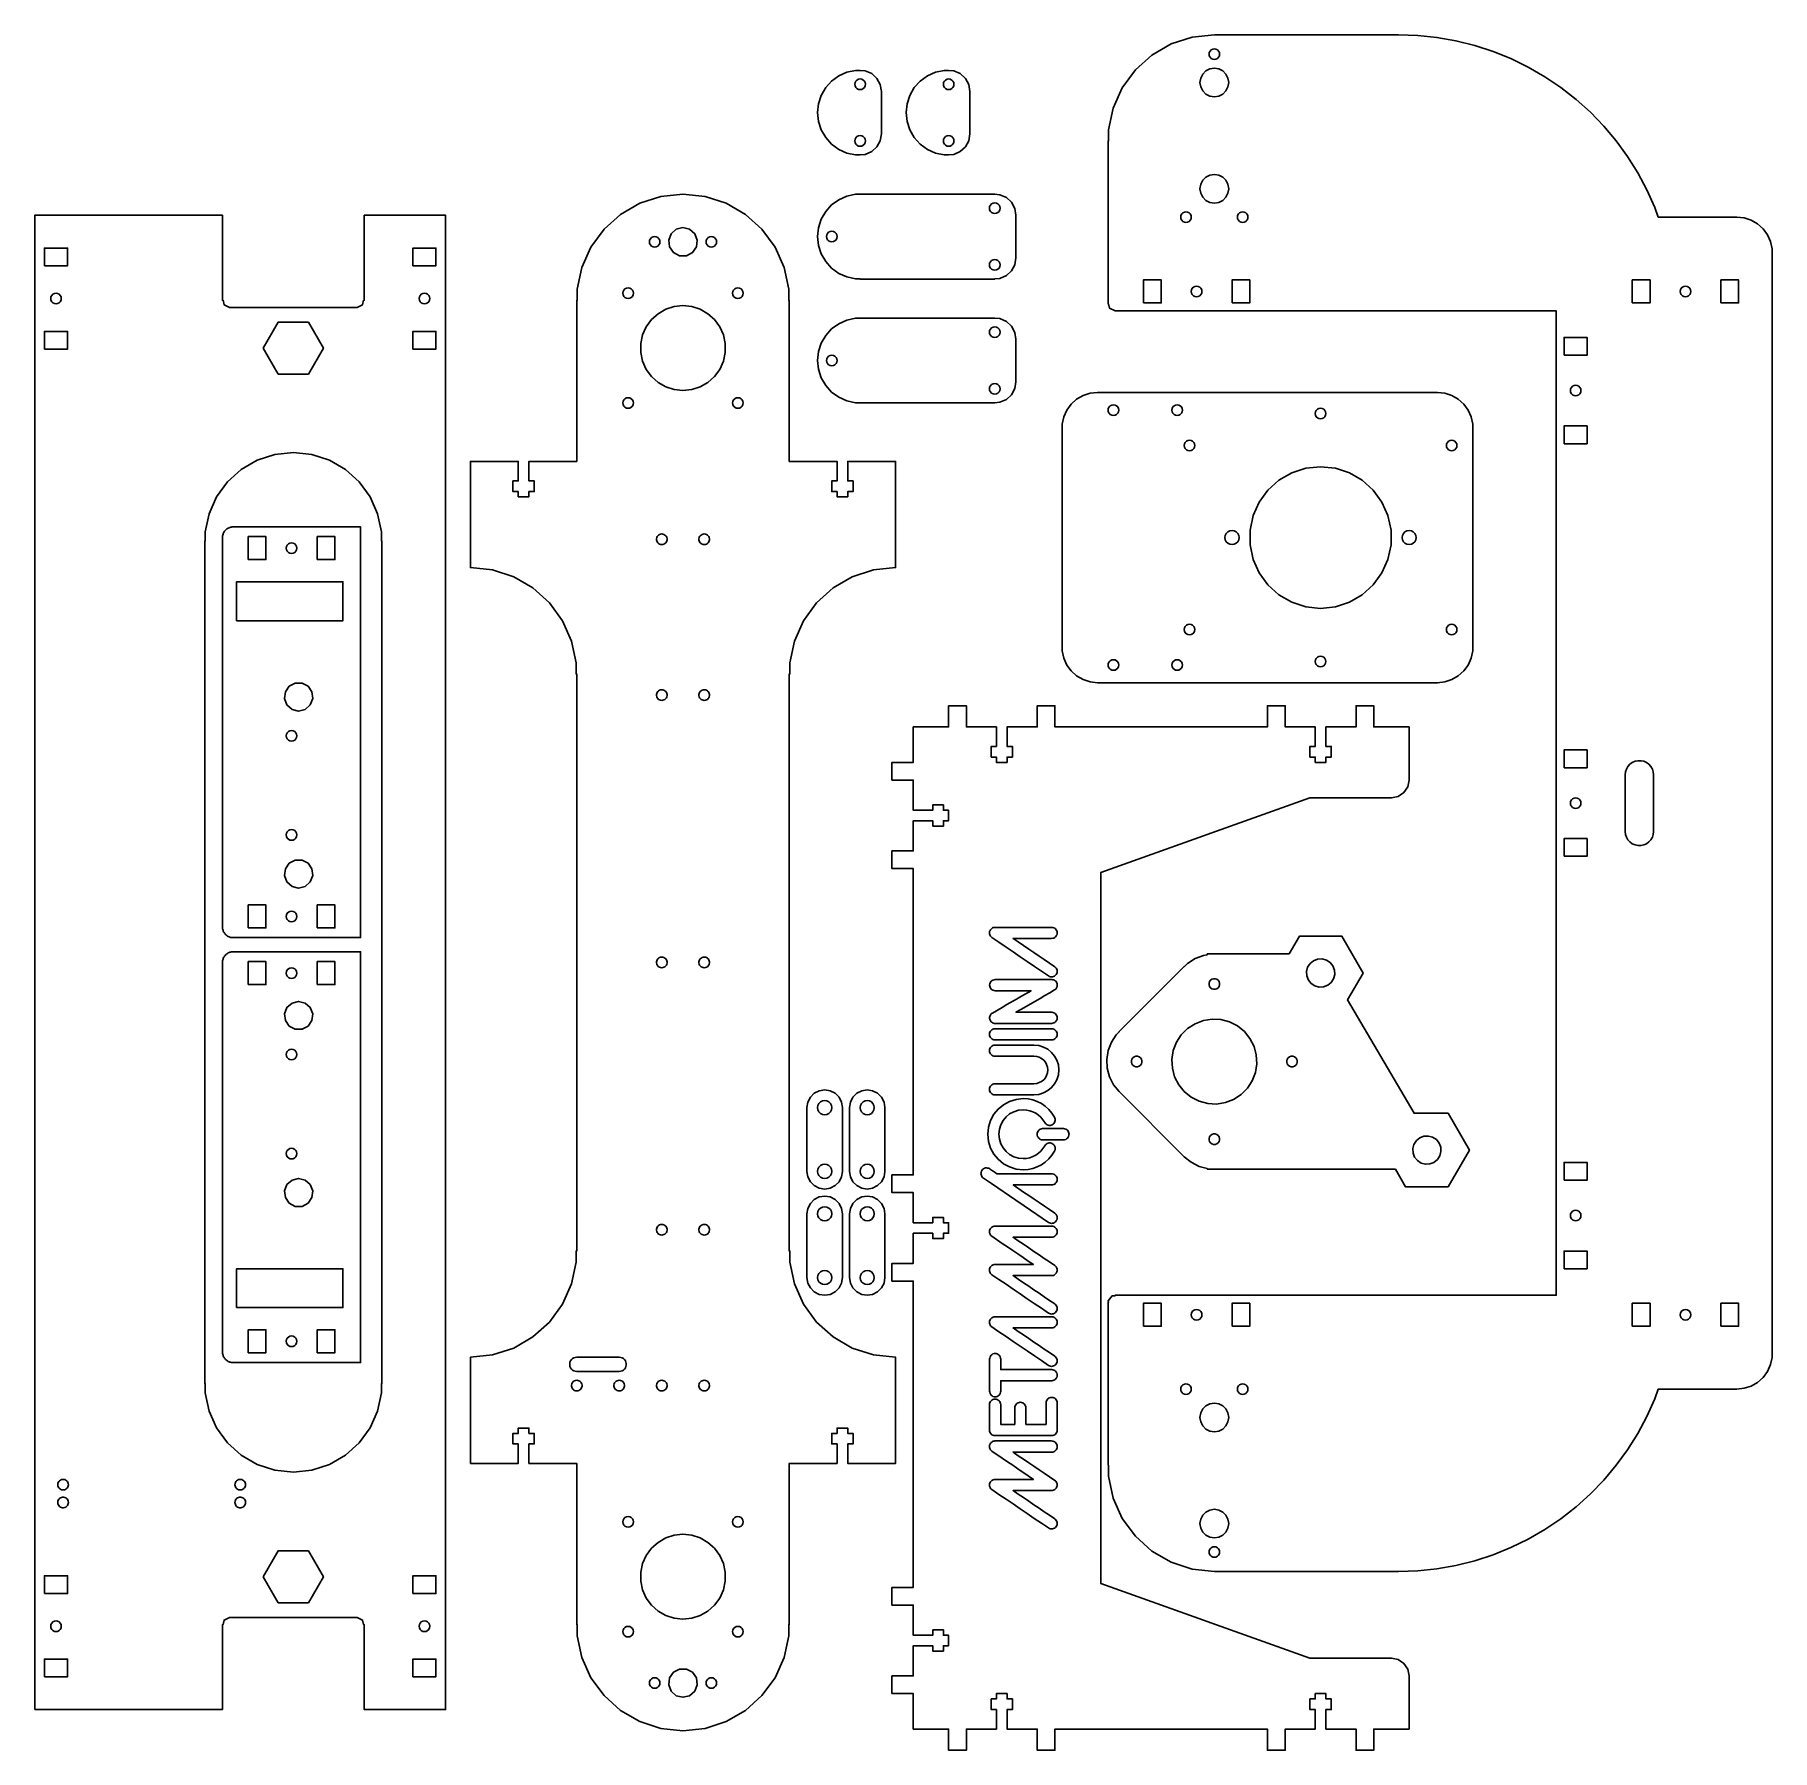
# Model space of a CAD drawing. Extents: x 0 to 491, y 0 to 485.
import ezdxf

# ---------------------------------------------------------------- set-up
doc = ezdxf.new("R2010")
doc.units = 0
doc.layers.get('0').update_dxf_attribs({"linetype": 'CONTINUOUS'})

msp = doc.modelspace()

# ---------------------------------------------------------------- linework, layer by layer
at = {"color": 7}
for points in [[(303.138473, 80.639389), (303.138473, 126.639391), (303.290478, 126.639391), (303.188483, 127.08439), (304.270466, 128.441388), (305.138469, 128.441388), (305.138469, 128.639389), (429.63846, 128.639389), (429.63846, 406.639389), (305.138469, 406.639389), (303.574478, 407.392389), (303.290478, 408.639388), (303.138473, 408.639388), (303.138473, 454.639389), (303.302472, 454.639389), (303.302472, 457.775389), (304.60648, 463.910389), (307.157459, 469.63939), (310.844466, 474.71339), (315.504463, 478.91039), (320.936479, 482.045388), (326.901471, 483.983388), (333.13847, 484.639389), (385.138478, 484.639389), (390.579469, 484.449388), (395.994467, 483.880389), (401.355475, 482.93539), (406.638478, 481.61739), (411.816465, 479.935388), (416.863474, 477.896388), (421.757461, 475.50939), (426.472463, 472.78739), (430.985478, 469.74239), (435.275482, 466.390389), (439.321476, 462.74839), (443.10348, 458.831388), (446.603459, 454.661389), (449.803464, 450.256388), (452.68848, 445.63939), (455.244482, 440.83239), (457.458459, 435.858389), (458.448466, 433.13939), (480.638471, 433.13939), (482.717461, 432.920388), (484.705462, 432.27439), (486.516482, 431.229389), (488.069467, 429.830388), (489.29846, 428.139389), (490.149473, 426.229391), (490.583474, 424.184389), (490.583474, 423.13939), (490.638479, 423.13939), (490.638479, 112.139389), (490.583474, 112.139389), (490.583474, 111.09439), (490.149473, 109.049388), (489.29846, 107.13939), (488.069467, 105.448388), (486.516482, 104.04939), (484.705462, 103.004389), (482.717461, 102.35839), (480.638471, 102.139389), (458.448466, 102.139389), (457.458459, 99.420389), (455.244482, 94.446389), (452.68848, 89.639388), (449.803464, 85.022388), (446.603459, 80.61739), (443.10348, 76.44739), (439.321476, 72.530389), (435.275482, 68.88839), (430.985478, 65.536389), (426.472463, 62.491389), (421.757461, 59.769389), (416.863474, 57.38239), (411.816465, 55.343388), (406.638478, 53.661389), (401.355475, 52.343389), (395.994467, 51.39839), (390.579469, 50.829391), (385.138478, 50.63939), (333.13847, 50.63939), (326.901471, 51.29539), (320.936479, 53.233391), (315.504463, 56.368388), (310.844466, 60.565388), (307.157459, 65.639388), (304.60648, 71.368389), (303.302472, 77.50339), (303.302472, 80.639389), (303.138473, 80.639389)], [(331.638458, 479.139388), (331.711469, 479.60339), (331.924462, 480.021389), (332.256469, 480.35339), (332.674468, 480.566389), (333.13847, 480.639388), (333.602471, 480.566389), (334.02047, 480.35339), (334.352477, 480.021389), (334.56547, 479.60339), (334.638481, 479.139388), (334.56547, 478.67539), (334.352477, 478.25739), (334.02047, 477.92539), (333.602471, 477.712388), (333.13847, 477.639388), (332.674468, 477.712388), (332.256469, 477.92539), (331.924462, 478.25739), (331.711469, 478.67539), (331.638458, 479.139388)], [(221.138473, 462.63939), (221.400472, 465.13439), (222.175471, 467.52039), (223.430473, 469.692389), (225.108474, 471.55739), (227.138473, 473.031388), (229.430473, 474.052389), (231.884471, 474.573388), (233.138472, 474.573388), (233.138472, 474.578384), (234.611472, 474.455388), (236.420471, 473.662389), (237.873472, 472.324388), (238.813473, 470.587389), (239.138471, 468.63939), (239.138471, 456.639388), (238.813473, 454.691389), (237.873472, 452.95439), (236.420471, 451.616389), (234.611472, 450.823389), (233.138472, 450.700388), (233.138472, 450.705384), (231.884471, 450.705389), (229.430473, 451.226388), (227.138473, 452.247389), (225.108474, 453.721388), (223.430473, 455.586389), (222.175471, 457.758388), (221.400472, 460.144388), (221.138473, 462.63939)], [(231.638472, 470.639388), (231.711472, 471.10339), (231.924473, 471.521389), (232.256471, 471.85339), (232.674473, 472.066389), (233.138472, 472.139388), (233.602471, 472.066389), (234.020473, 471.85339), (234.352473, 471.521389), (234.565472, 471.10339), (234.638472, 470.639388), (234.565472, 470.17539), (234.352473, 469.75739), (234.020473, 469.42539), (233.602471, 469.212388), (233.138472, 469.139389), (232.674473, 469.212388), (232.256471, 469.42539), (231.924473, 469.75739), (231.711472, 470.17539), (231.638472, 470.639388)], [(246.138471, 462.63939), (246.400472, 465.13439), (247.175472, 467.52039), (248.430471, 469.692389), (250.108472, 471.55739), (252.138474, 473.031388), (254.430474, 474.052389), (256.884472, 474.573388), (258.138473, 474.573388), (258.138473, 474.578384), (259.611472, 474.455388), (261.420472, 473.662389), (262.873473, 472.324388), (263.813473, 470.587389), (264.138472, 468.63939), (264.138472, 456.639388), (263.813473, 454.691389), (262.873473, 452.95439), (261.420472, 451.616389), (259.611472, 450.823389), (258.138473, 450.700388), (258.138473, 450.705384), (256.884472, 450.705389), (254.430474, 451.226388), (252.138474, 452.247389), (250.108472, 453.721388), (248.430471, 455.586389), (247.175472, 457.758388), (246.400472, 460.144388), (246.138471, 462.63939)], [(256.638473, 470.639388), (256.711473, 471.10339), (256.924471, 471.521389), (257.256472, 471.85339), (257.674471, 472.066389), (258.138473, 472.139388), (258.602472, 472.066389), (259.020474, 471.85339), (259.352471, 471.521389), (259.565473, 471.10339), (259.638473, 470.639388), (259.565473, 470.17539), (259.352471, 469.75739), (259.020474, 469.42539), (258.602472, 469.212388), (258.138473, 469.139389), (257.674471, 469.212388), (257.256472, 469.42539), (256.924471, 469.75739), (256.711473, 470.17539), (256.638473, 470.639388)], [(329.088468, 471.13939), (329.286475, 472.39139), (329.861474, 473.520389), (330.757474, 474.416388), (331.886475, 474.991388), (333.13847, 475.189389), (334.390464, 474.991388), (335.519466, 474.416388), (336.415465, 473.520389), (336.990464, 472.39139), (337.188471, 471.13939), (336.990464, 469.88739), (336.415465, 468.758389), (335.519466, 467.862389), (334.390464, 467.28739), (333.13847, 467.089388), (331.886475, 467.28739), (330.757474, 467.862389), (329.861474, 468.758389), (329.286475, 469.88739), (329.088468, 471.13939)], [(231.638472, 454.639389), (231.711472, 455.103388), (231.924473, 455.52139), (232.256471, 455.853388), (232.674473, 456.06639), (233.138472, 456.139389), (233.602471, 456.06639), (234.020473, 455.853388), (234.352473, 455.52139), (234.565472, 455.103388), (234.638472, 454.639389), (234.565472, 454.175388), (234.352473, 453.757388), (234.020473, 453.425388), (233.602471, 453.212389), (233.138472, 453.139389), (232.674473, 453.212389), (232.256471, 453.425388), (231.924473, 453.757388), (231.711472, 454.175388), (231.638472, 454.639389)], [(256.638473, 454.639389), (256.711473, 455.103388), (256.924471, 455.52139), (257.256472, 455.853388), (257.674471, 456.06639), (258.138473, 456.139389), (258.602472, 456.06639), (259.020474, 455.853388), (259.352471, 455.52139), (259.565473, 455.103388), (259.638473, 454.639389), (259.565473, 454.175388), (259.352471, 453.757388), (259.020474, 453.425388), (258.602472, 453.212389), (258.138473, 453.139389), (257.674471, 453.212389), (257.256472, 453.425388), (256.924471, 453.757388), (256.711473, 454.175388), (256.638473, 454.639389)], [(329.088468, 441.139388), (329.286475, 442.391388), (329.861474, 443.52039), (330.757474, 444.416389), (331.886475, 444.991388), (333.13847, 445.18939), (334.390464, 444.991388), (335.519466, 444.416389), (336.415465, 443.52039), (336.990464, 442.391388), (337.188471, 441.139388), (336.990464, 439.887388), (336.415465, 438.758389), (335.519466, 437.86239), (334.390464, 437.287388), (333.13847, 437.089389), (331.886475, 437.287388), (330.757474, 437.86239), (329.861474, 438.758389), (329.286475, 439.887388), (329.088468, 441.139388)], [(123.138472, 81.139388), (123.138472, 111.139388), (129.375473, 111.795388), (135.340471, 113.733388), (140.772473, 116.868389), (145.432472, 121.065389), (149.119471, 126.139389), (151.670472, 131.86839), (152.974472, 138.00339), (152.974472, 141.13939), (153.138471, 141.13939), (153.138471, 304.139389), (152.974472, 304.139389), (152.974472, 307.275389), (151.670472, 313.410389), (149.119471, 319.139389), (145.432472, 324.213389), (140.772473, 328.410389), (135.340471, 331.54539), (129.375473, 333.48339), (123.138472, 334.139388), (123.138472, 364.13939), (136.638473, 364.13939), (136.638473, 358.639389), (135.138473, 358.639389), (135.138473, 355.63939), (136.638473, 355.63939), (136.638473, 354.13939), (139.638473, 354.13939), (139.638473, 355.63939), (141.138473, 355.63939), (141.138473, 358.639389), (139.638473, 358.639389), (139.638473, 364.13939), (153.138471, 364.13939), (153.138471, 409.639389), (153.302473, 409.639389), (153.302473, 412.775389), (154.606473, 418.910389), (157.157471, 424.63939), (160.844473, 429.71339), (165.504472, 433.91039), (170.936471, 437.045388), (176.901472, 438.983388), (183.138473, 439.639388), (189.375471, 438.983388), (195.340472, 437.045388), (200.772471, 433.91039), (205.432474, 429.71339), (209.119473, 424.63939), (211.670471, 418.910389), (212.974473, 412.775389), (212.974473, 409.639389), (213.138472, 409.639389), (213.138472, 364.13939), (226.638474, 364.13939), (226.638474, 358.639389), (225.138471, 358.639389), (225.138471, 355.63939), (226.638474, 355.63939), (226.638474, 354.13939), (229.638473, 354.13939), (229.638473, 355.63939), (231.138473, 355.63939), (231.138473, 358.639389), (229.638473, 358.639389), (229.638473, 364.13939), (243.138472, 364.13939), (243.138472, 334.139388), (236.901474, 333.48339), (230.936473, 331.54539), (225.504471, 328.410389), (220.844471, 324.213389), (217.157472, 319.139389), (214.606471, 313.410389), (213.302472, 307.275389), (213.302472, 304.139389), (213.138472, 304.139389), (213.138472, 141.13939), (213.302472, 141.13939), (213.302472, 138.00339), (214.606471, 131.86839), (217.157472, 126.139389), (220.844471, 121.065389), (225.504471, 116.868389), (230.936473, 113.733388), (236.901474, 111.795388), (243.138472, 111.139388), (243.138472, 81.139388), (229.638473, 81.139388), (229.638473, 86.639389), (231.138473, 86.639389), (231.138473, 89.639388), (229.638473, 89.639388), (229.638473, 91.139388), (226.638474, 91.139388), (226.638474, 89.639388), (225.138471, 89.639388), (225.138471, 86.639389), (226.638474, 86.639389), (226.638474, 81.139388), (213.138472, 81.139388), (213.138472, 35.639389), (212.974473, 35.639389), (212.974473, 32.503389), (211.670471, 26.368389), (209.119473, 20.639388), (205.432474, 15.565388), (200.772471, 11.368388), (195.340472, 8.23339), (189.375471, 6.29539), (183.138473, 5.639393), (176.901472, 6.29539), (170.936471, 8.23339), (165.504472, 11.368388), (160.844473, 15.565388), (157.157471, 20.639388), (154.606473, 26.368389), (153.302473, 32.503389), (153.302473, 35.639389), (153.138471, 35.639389), (153.138471, 81.139388), (139.638473, 81.139388), (139.638473, 86.639389), (141.138473, 86.639389), (141.138473, 89.639388), (139.638473, 89.639388), (139.638473, 91.139388), (136.638473, 91.139388), (136.638473, 89.639388), (135.138473, 89.639388), (135.138473, 86.639389), (136.638473, 86.639389), (136.638473, 81.139388), (123.138472, 81.139388)], [(221.138473, 427.63939), (221.400472, 430.134389), (222.175471, 432.520389), (223.430473, 434.692388), (225.108474, 436.557389), (227.138473, 438.031388), (229.430473, 439.052389), (231.884471, 439.573388), (233.138472, 439.573388), (233.138472, 439.639388), (271.138472, 439.639388), (271.138472, 439.578389), (272.611472, 439.455388), (274.420471, 438.662389), (275.873464, 437.32439), (276.813462, 435.587388), (277.138469, 433.639389), (277.138469, 421.63939), (276.813462, 419.691388), (275.873464, 417.954389), (274.420471, 416.616388), (272.611472, 415.823389), (271.138472, 415.700391), (271.138472, 415.639388), (233.138472, 415.639388), (233.138472, 415.705389), (231.884471, 415.705389), (229.430473, 416.226388), (227.138473, 417.247389), (225.108474, 418.721388), (223.430473, 420.586388), (222.175471, 422.75839), (221.400472, 425.14439), (221.138473, 427.63939)], [(269.638472, 435.639391), (269.711472, 436.103389), (269.924471, 436.521389), (270.256471, 436.853389), (270.674473, 437.066388), (271.138472, 437.139388), (271.602471, 437.066388), (272.020473, 436.853389), (272.352474, 436.521389), (272.565472, 436.103389), (272.638472, 435.639391), (272.565472, 435.175389), (272.352474, 434.75739), (272.020473, 434.425389), (271.602471, 434.212388), (271.138472, 434.139388), (270.674473, 434.212388), (270.256471, 434.425389), (269.924471, 434.75739), (269.711472, 435.175389), (269.638472, 435.639391)], [(0.138472, 11.639389), (0.138472, 433.639389), (53.138471, 433.639389), (53.138471, 409.639389), (53.290473, 409.639389), (53.574473, 408.39239), (55.138472, 407.63939), (91.138471, 407.63939), (92.702473, 408.39239), (92.986473, 409.639389), (93.138473, 409.639389), (93.138473, 433.639389), (116.138472, 433.639389), (116.138472, 11.639389), (93.138473, 11.639389), (93.138473, 35.639389), (92.986473, 35.639389), (92.702473, 36.886388), (91.138471, 37.639388), (55.138472, 37.639388), (53.574473, 36.886388), (53.290473, 35.639389), (53.138471, 35.639389), (53.138471, 11.639389), (0.138472, 11.639389)], [(323.638474, 433.13939), (323.711485, 433.603389), (323.924478, 434.021388), (324.256485, 434.353389), (324.674484, 434.56639), (325.138486, 434.63939), (325.602459, 434.56639), (326.020486, 434.353389), (326.352464, 434.021388), (326.565486, 433.603389), (326.638468, 433.13939), (326.565486, 432.675388), (326.352464, 432.257389), (326.020486, 431.925389), (325.602459, 431.71239), (325.138486, 431.63939), (324.674484, 431.71239), (324.256485, 431.925389), (323.924478, 432.257389), (323.711485, 432.675388), (323.638474, 433.13939)], [(339.638471, 433.13939), (339.711482, 433.603389), (339.924475, 434.021388), (340.256481, 434.353389), (340.67448, 434.56639), (341.138482, 434.63939), (341.602483, 434.56639), (342.020483, 434.353389), (342.352461, 434.021388), (342.565482, 433.603389), (342.638465, 433.13939), (342.565482, 432.675388), (342.352461, 432.257389), (342.020483, 431.925389), (341.602483, 431.71239), (341.138482, 431.63939), (340.67448, 431.71239), (340.256481, 431.925389), (339.924475, 432.257389), (339.711482, 432.675388), (339.638471, 433.13939)], [(173.638472, 426.13939), (173.711472, 426.603389), (173.924474, 427.021388), (174.256471, 427.353389), (174.674471, 427.56639), (175.138472, 427.63939), (175.602471, 427.56639), (176.020473, 427.353389), (176.352471, 427.021388), (176.565473, 426.603389), (176.638472, 426.13939), (176.565473, 425.675388), (176.352471, 425.257389), (176.020473, 424.925388), (175.602471, 424.71239), (175.138472, 424.63939), (174.674471, 424.71239), (174.256471, 424.925388), (173.924474, 425.257389), (173.711472, 425.675388), (173.638472, 426.13939)], [(179.118472, 426.627389), (179.805471, 428.44039), (181.256472, 429.72539), (183.138473, 430.189389), (185.020472, 429.72539), (186.471473, 428.44039), (187.158472, 426.627389), (186.925472, 424.70339), (185.824472, 423.108388), (184.107472, 422.207388), (182.169472, 422.207388), (180.452471, 423.108388), (179.351472, 424.70339), (179.118472, 426.627389)], [(189.638472, 426.13939), (189.711471, 426.603389), (189.924473, 427.021388), (190.256473, 427.353389), (190.674473, 427.56639), (191.138471, 427.63939), (191.602473, 427.56639), (192.020472, 427.353389), (192.352473, 427.021388), (192.565472, 426.603389), (192.638471, 426.13939), (192.565472, 425.675388), (192.352473, 425.257389), (192.020472, 424.925388), (191.602473, 424.71239), (191.138471, 424.63939), (190.674473, 424.71239), (190.256473, 424.925388), (189.924473, 425.257389), (189.711471, 425.675388), (189.638472, 426.13939)], [(223.638471, 427.63939), (223.711471, 428.103388), (223.924472, 428.521391), (224.256473, 428.853388), (224.674472, 429.06639), (225.138471, 429.13939), (225.602473, 429.06639), (226.020472, 428.853388), (226.352473, 428.521391), (226.565471, 428.103388), (226.638474, 427.63939), (226.565471, 427.175388), (226.352473, 426.757389), (226.020472, 426.425388), (225.602473, 426.212389), (225.138471, 426.13939), (224.674472, 426.212389), (224.256473, 426.425388), (223.924472, 426.757389), (223.711471, 427.175388), (223.638471, 427.63939)], [(2.888472, 419.382389), (2.888472, 424.38239), (9.388472, 424.38239), (9.388472, 419.382389), (2.888472, 419.382389)], [(106.888472, 419.382389), (106.888472, 424.38239), (113.388473, 424.38239), (113.388473, 419.382389), (106.888472, 419.382389)], [(269.638472, 419.639389), (269.711472, 420.10339), (269.924471, 420.52139), (270.256471, 420.85339), (270.674473, 421.066389), (271.138472, 421.139389), (271.602471, 421.066389), (272.020473, 420.85339), (272.352474, 420.52139), (272.565472, 420.10339), (272.638472, 419.639389), (272.565472, 419.17539), (272.352474, 418.757388), (272.020473, 418.42539), (271.602471, 418.212389), (271.138472, 418.139389), (270.674473, 418.212389), (270.256471, 418.42539), (269.924471, 418.757388), (269.711472, 419.17539), (269.638472, 419.639389)], [(166.138473, 411.639388), (166.211473, 412.103389), (166.424472, 412.521389), (166.756472, 412.853389), (167.174472, 413.066388), (167.638473, 413.13939), (168.102472, 413.066388), (168.520471, 412.853389), (168.852472, 412.521389), (169.065473, 412.103389), (169.138473, 411.639388), (169.065473, 411.175389), (168.852472, 410.75739), (168.520471, 410.425389), (168.102472, 410.21239), (167.638473, 410.139388), (167.174472, 410.21239), (166.756472, 410.425389), (166.424472, 410.75739), (166.211473, 411.175389), (166.138473, 411.639388)], [(197.138473, 411.639388), (197.211473, 412.103389), (197.424472, 412.521389), (197.756472, 412.853389), (198.174472, 413.066388), (198.638473, 413.13939), (199.102472, 413.066388), (199.520471, 412.853389), (199.852472, 412.521389), (200.065473, 412.103389), (200.138473, 411.639388), (200.065473, 411.175389), (199.852472, 410.75739), (199.520471, 410.425389), (199.102472, 410.21239), (198.638473, 410.139388), (198.174472, 410.21239), (197.756472, 410.425389), (197.424472, 410.75739), (197.211473, 411.175389), (197.138473, 411.639388)], [(313.138481, 408.889389), (313.138481, 415.38939), (318.138471, 415.38939), (318.138471, 408.889389), (313.138481, 408.889389)], [(326.638468, 412.13939), (326.711479, 412.603388), (326.924472, 413.021388), (327.256479, 413.353388), (327.674478, 413.56639), (328.13848, 413.639389), (328.602481, 413.56639), (329.02048, 413.353388), (329.352458, 413.021388), (329.56548, 412.603388), (329.638462, 412.13939), (329.56548, 411.675388), (329.352458, 411.257389), (329.02048, 410.925388), (328.602481, 410.712389), (328.13848, 410.63939), (327.674478, 410.712389), (327.256479, 410.925388), (326.924472, 411.257389), (326.711479, 411.675388), (326.638468, 412.13939)], [(338.13846, 408.889389), (338.13846, 415.38939), (343.138478, 415.38939), (343.138478, 408.889389), (338.13846, 408.889389)], [(451.138459, 408.889389), (451.138459, 415.38939), (456.138478, 415.38939), (456.138478, 408.889389), (451.138459, 408.889389)], [(464.638475, 412.13939), (464.711486, 412.603388), (464.924479, 413.021388), (465.256485, 413.353388), (465.674484, 413.56639), (466.138486, 413.639389), (466.602459, 413.56639), (467.020458, 413.353388), (467.352465, 413.021388), (467.565486, 412.603388), (467.638469, 412.13939), (467.565486, 411.675388), (467.352465, 411.257389), (467.020458, 410.925388), (466.602459, 410.712389), (466.138486, 410.63939), (465.674484, 410.712389), (465.256485, 410.925388), (464.924479, 411.257389), (464.711486, 411.675388), (464.638475, 412.13939)], [(476.138466, 408.889389), (476.138466, 415.38939), (481.138484, 415.38939), (481.138484, 408.889389), (476.138466, 408.889389)], [(4.638472, 410.126389), (4.711472, 410.590388), (4.924472, 411.00839), (5.256472, 411.34039), (5.674472, 411.553389), (6.138472, 411.626389), (6.602472, 411.553389), (7.020472, 411.34039), (7.352472, 411.00839), (7.565472, 410.590388), (7.638472, 410.126389), (7.565472, 409.66239), (7.352472, 409.244388), (7.020472, 408.91239), (6.602472, 408.699389), (6.138472, 408.626389), (5.674472, 408.699389), (5.256472, 408.91239), (4.924472, 409.244388), (4.711472, 409.66239), (4.638472, 410.126389)], [(108.638473, 410.126389), (108.711472, 410.590388), (108.924471, 411.00839), (109.256472, 411.34039), (109.674474, 411.553389), (110.138472, 411.626389), (110.602471, 411.553389), (111.020473, 411.34039), (111.352471, 411.00839), (111.565473, 410.590388), (111.638472, 410.126389), (111.565473, 409.66239), (111.352471, 409.244388), (111.020473, 408.91239), (110.602471, 408.699389), (110.138472, 408.626389), (109.674474, 408.699389), (109.256472, 408.91239), (108.924471, 409.244388), (108.711472, 409.66239), (108.638473, 410.126389)], [(171.204472, 394.88539), (171.204472, 397.393389), (171.725471, 399.84739), (172.746472, 402.13939), (174.220471, 404.169389), (176.085472, 405.847389), (178.257471, 407.102389), (180.643471, 407.877388), (183.138473, 408.139389), (185.633473, 407.877388), (188.019473, 407.102389), (190.191472, 405.847389), (192.056472, 404.169389), (193.530471, 402.13939), (194.551472, 399.84739), (195.072471, 397.393389), (195.072471, 394.88539), (194.551472, 392.431389), (193.530471, 390.139388), (192.056472, 388.109389), (190.191472, 386.431389), (188.019473, 385.176389), (185.633473, 384.40139), (183.138473, 384.139389), (180.643471, 384.40139), (178.257471, 385.176389), (176.085472, 386.431389), (174.220471, 388.109389), (172.746472, 390.139388), (171.725471, 392.431389), (171.204472, 394.88539)], [(64.638473, 396.139391), (68.888472, 403.50039), (77.388472, 403.50039), (81.638473, 396.139391), (77.388472, 388.778389), (68.888472, 388.778389), (64.638473, 396.139391)], [(221.138473, 392.639389), (221.400472, 395.134389), (222.175471, 397.520389), (223.430473, 399.692388), (225.108474, 401.557388), (227.138473, 403.03139), (229.430473, 404.052388), (231.884471, 404.57339), (233.138472, 404.57339), (233.138472, 404.639391), (271.138472, 404.639391), (271.138472, 404.578388), (272.611472, 404.45539), (274.420471, 403.662388), (275.873464, 402.324389), (276.813462, 400.587388), (277.138469, 398.639388), (277.138469, 386.63939), (276.813462, 384.691388), (275.873464, 382.954389), (274.420471, 381.61639), (272.611472, 380.823388), (271.138472, 380.70039), (271.138472, 380.639388), (233.138472, 380.639388), (233.138472, 380.705388), (231.884471, 380.705388), (229.430473, 381.22639), (227.138473, 382.247388), (225.108474, 383.72139), (223.430473, 385.586391), (222.175471, 387.75839), (221.400472, 390.144389), (221.138473, 392.639389)], [(2.888472, 395.869389), (2.888472, 400.86939), (9.388472, 400.86939), (9.388472, 395.869389), (2.888472, 395.869389)], [(106.888472, 395.869389), (106.888472, 400.86939), (113.388473, 400.86939), (113.388473, 395.869389), (106.888472, 395.869389)], [(269.638472, 400.63939), (269.711472, 401.103389), (269.924471, 401.521388), (270.256471, 401.853389), (270.674473, 402.06639), (271.138472, 402.13939), (271.602471, 402.06639), (272.020473, 401.853389), (272.352474, 401.521388), (272.565472, 401.103389), (272.638472, 400.63939), (272.565472, 400.175389), (272.352474, 399.757389), (272.020473, 399.425389), (271.602471, 399.21239), (271.138472, 399.13939), (270.674473, 399.21239), (270.256471, 399.425389), (269.924471, 399.757389), (269.711472, 400.175389), (269.638472, 400.63939)], [(431.888477, 394.139389), (431.888477, 399.13939), (438.388478, 399.13939), (438.388478, 394.139389), (431.888477, 394.139389)], [(223.638471, 392.639389), (223.711471, 393.103388), (223.924472, 393.52139), (224.256473, 393.853388), (224.674472, 394.066389), (225.138471, 394.139389), (225.602473, 394.066389), (226.020472, 393.853388), (226.352473, 393.52139), (226.565471, 393.103388), (226.638474, 392.639389), (226.565471, 392.175388), (226.352473, 391.757388), (226.020472, 391.42539), (225.602473, 391.212389), (225.138471, 391.139389), (224.674472, 391.212389), (224.256473, 391.42539), (223.924472, 391.757388), (223.711471, 392.175388), (223.638471, 392.639389)], [(269.638472, 384.639388), (269.711472, 385.10339), (269.924471, 385.521389), (270.256471, 385.85339), (270.674473, 386.066388), (271.138472, 386.139388), (271.602471, 386.066388), (272.020473, 385.85339), (272.352474, 385.521389), (272.565472, 385.10339), (272.638472, 384.639388), (272.565472, 384.175389), (272.352474, 383.75739), (272.020473, 383.42539), (271.602471, 383.212388), (271.138472, 383.139388), (270.674473, 383.212388), (270.256471, 383.42539), (269.924471, 383.75739), (269.711472, 384.175389), (269.638472, 384.639388)], [(290.138471, 311.639389), (290.138471, 373.639388), (290.193476, 373.639388), (290.193476, 374.684389), (290.627477, 376.729388), (291.478462, 378.639389), (292.707483, 380.330388), (294.260468, 381.729389), (296.071459, 382.77439), (298.059461, 383.420389), (300.138479, 383.63939), (396.138485, 383.63939), (398.217475, 383.420389), (400.205476, 382.77439), (402.016468, 381.729389), (403.56948, 380.330388), (404.798474, 378.639389), (405.649486, 376.729388), (406.08346, 374.684389), (406.08346, 373.639388), (406.138465, 373.639388), (406.138465, 311.639389), (406.08346, 311.639389), (406.08346, 310.594389), (405.649486, 308.549389), (404.798474, 306.639389), (403.56948, 304.948389), (402.016468, 303.549389), (400.205476, 302.504389), (398.217475, 301.858389), (396.138485, 301.639389), (300.138479, 301.639389), (298.059461, 301.858389), (296.071459, 302.504389), (294.260468, 303.549389), (292.707483, 304.948389), (291.478462, 306.639389), (290.627477, 308.549389), (290.193476, 310.594389), (290.193476, 311.639389), (290.138471, 311.639389)], [(433.63848, 384.139389), (433.711463, 384.603388), (433.924484, 385.02139), (434.256462, 385.353388), (434.674462, 385.566389), (435.138463, 385.639389), (435.602465, 385.566389), (436.020464, 385.353388), (436.35247, 385.02139), (436.565463, 384.603388), (436.638474, 384.139389), (436.565463, 383.675388), (436.35247, 383.257388), (436.020464, 382.925391), (435.602465, 382.712389), (435.138463, 382.639389), (434.674462, 382.712389), (434.256462, 382.925391), (433.924484, 383.257388), (433.711463, 383.675388), (433.63848, 384.139389)], [(166.138473, 380.639388), (166.211473, 381.103389), (166.424472, 381.521389), (166.756472, 381.853389), (167.174472, 382.066388), (167.638473, 382.13939), (168.102472, 382.066388), (168.520471, 381.853389), (168.852472, 381.521389), (169.065473, 381.103389), (169.138473, 380.639388), (169.065473, 380.175389), (168.852472, 379.75739), (168.520471, 379.425389), (168.102472, 379.21239), (167.638473, 379.139388), (167.174472, 379.21239), (166.756472, 379.425389), (166.424472, 379.75739), (166.211473, 380.175389), (166.138473, 380.639388)], [(197.138473, 380.639388), (197.211473, 381.103389), (197.424472, 381.521389), (197.756472, 381.853389), (198.174472, 382.066388), (198.638473, 382.13939), (199.102472, 382.066388), (199.520471, 381.853389), (199.852472, 381.521389), (200.065473, 381.103389), (200.138473, 380.639388), (200.065473, 380.175389), (199.852472, 379.75739), (199.520471, 379.425389), (199.102472, 379.21239), (198.638473, 379.139388), (198.174472, 379.21239), (197.756472, 379.425389), (197.424472, 379.75739), (197.211473, 380.175389), (197.138473, 380.639388)], [(303.138473, 378.639389), (303.211484, 379.103388), (303.424477, 379.52139), (303.756483, 379.85339), (304.174483, 380.066389), (304.638484, 380.139389), (305.102486, 380.066389), (305.520485, 379.85339), (305.852463, 379.52139), (306.065484, 379.103388), (306.138467, 378.639389), (306.065484, 378.17539), (305.852463, 377.757388), (305.520485, 377.42539), (305.102486, 377.212389), (304.638484, 377.139389), (304.174483, 377.212389), (303.756483, 377.42539), (303.424477, 377.757388), (303.211484, 378.17539), (303.138473, 378.639389)], [(321.138465, 378.639389), (321.211476, 379.103388), (321.424469, 379.52139), (321.756476, 379.85339), (322.174475, 380.066389), (322.638476, 380.139389), (323.102478, 380.066389), (323.520477, 379.85339), (323.852484, 379.52139), (324.065477, 379.103388), (324.138459, 378.639389), (324.065477, 378.17539), (323.852484, 377.757388), (323.520477, 377.42539), (323.102478, 377.212389), (322.638476, 377.139389), (322.174475, 377.212389), (321.756476, 377.42539), (321.424469, 377.757388), (321.211476, 378.17539), (321.138465, 378.639389)], [(361.638483, 377.639388), (361.711466, 378.10339), (361.924459, 378.521389), (362.256465, 378.85339), (362.674464, 379.066388), (363.138466, 379.139388), (363.602468, 379.066388), (364.020467, 378.85339), (364.352473, 378.521389), (364.565466, 378.10339), (364.638477, 377.639388), (364.565466, 377.175389), (364.352473, 376.75739), (364.020467, 376.425389), (363.602468, 376.212388), (363.138466, 376.139388), (362.674464, 376.212388), (362.256465, 376.425389), (361.924459, 376.75739), (361.711466, 377.175389), (361.638483, 377.639388)], [(431.888477, 369.139388), (431.888477, 374.139389), (438.388478, 374.139389), (438.388478, 369.139388), (431.888477, 369.139388)], [(324.638472, 368.639389), (324.711483, 369.103388), (324.924476, 369.52139), (325.256483, 369.853388), (325.674482, 370.066389), (326.138484, 370.139389), (326.602485, 370.066389), (327.020484, 369.853388), (327.352462, 369.52139), (327.565484, 369.103388), (327.638466, 368.639389), (327.565484, 368.17539), (327.352462, 367.757388), (327.020484, 367.425388), (326.602485, 367.212389), (326.138484, 367.139389), (325.674482, 367.212389), (325.256483, 367.425388), (324.924476, 367.757388), (324.711483, 368.17539), (324.638472, 368.639389)], [(398.638466, 368.639389), (398.711476, 369.103388), (398.92447, 369.52139), (399.256476, 369.853388), (399.674475, 370.066389), (400.138477, 370.139389), (400.602478, 370.066389), (401.020478, 369.853388), (401.352484, 369.52139), (401.565477, 369.103388), (401.63846, 368.639389), (401.565477, 368.17539), (401.352484, 367.757388), (401.020478, 367.425388), (400.602478, 367.212389), (400.138477, 367.139389), (399.674475, 367.212389), (399.256476, 367.425388), (398.92447, 367.757388), (398.711476, 368.17539), (398.638466, 368.639389)], [(48.138472, 103.66539), (48.138472, 341.613388), (48.275471, 341.613388), (48.275471, 344.226388), (49.362473, 349.338389), (51.487471, 354.113389), (54.559471, 358.341388), (58.443472, 361.83839), (62.970472, 364.452388), (67.940473, 366.067388), (73.138473, 366.613389), (78.336473, 366.067388), (83.306471, 364.452388), (87.833471, 361.83839), (91.717472, 358.341388), (94.789473, 354.113389), (96.914473, 349.338389), (98.001472, 344.226388), (98.001472, 341.613388), (98.138471, 341.613388), (98.138471, 103.66539), (98.001472, 103.66539), (98.001472, 101.05239), (96.914473, 95.940389), (94.789473, 91.165389), (91.717472, 86.93739), (87.833471, 83.440389), (83.306471, 80.82639), (78.336473, 79.21139), (73.138473, 78.665389), (67.940473, 79.21139), (62.970472, 80.82639), (58.443472, 83.440389), (54.559471, 86.93739), (51.487471, 91.165389), (49.362473, 95.940389), (48.275471, 101.05239), (48.275471, 103.66539), (48.138472, 103.66539)], [(343.24846, 340.548389), (343.24846, 344.730389), (344.117478, 348.819388), (345.817472, 352.63939), (348.275458, 356.022388), (351.382471, 358.819388), (355.003467, 360.910389), (358.980486, 362.202389), (363.138466, 362.63939), (367.296474, 362.202389), (371.273465, 360.910389), (374.894461, 358.819388), (378.001474, 356.022388), (380.45946, 352.63939), (382.159482, 348.819388), (383.028472, 344.730389), (383.028472, 340.548389), (382.159482, 336.45939), (380.45946, 332.639388), (378.001474, 329.25639), (374.894461, 326.45939), (371.273465, 324.368389), (367.296474, 323.076389), (363.138466, 322.639388), (358.980486, 323.076389), (355.003467, 324.368389), (351.382471, 326.45939), (348.275458, 329.25639), (345.817472, 332.639388), (344.117478, 336.45939), (343.24846, 340.548389)], [(53.138471, 232.63939), (53.138471, 342.63939), (53.147474, 342.874388), (53.175467, 343.10839), (53.221472, 343.339389), (53.285472, 343.566389), (53.366472, 343.787389), (53.465473, 344.001389), (53.580473, 344.20639), (53.711472, 344.40239), (53.857471, 344.58739), (54.017472, 344.760389), (54.190471, 344.920389), (54.375473, 345.066389), (54.571471, 345.197388), (54.776472, 345.312388), (54.990472, 345.411388), (55.211472, 345.492389), (55.438472, 345.556388), (55.669471, 345.602388), (55.903472, 345.630384), (56.138473, 345.639393), (92.138472, 345.63939), (92.138472, 229.639391), (56.138473, 229.639391), (55.903472, 229.648393), (55.669471, 229.676387), (55.438472, 229.722389), (55.211472, 229.786389), (54.990472, 229.867389), (54.776472, 229.96639), (54.571471, 230.08139), (54.375473, 230.212389), (54.190471, 230.358388), (54.017472, 230.518389), (53.857471, 230.691388), (53.711472, 230.87639), (53.580473, 231.072388), (53.465473, 231.277389), (53.366472, 231.491389), (53.285472, 231.712389), (53.221472, 231.939389), (53.175473, 232.170391), (53.147476, 232.404389), (53.138468, 232.63939)], [(175.646472, 341.982388), (175.646472, 342.296389), (175.711471, 342.60339), (175.839473, 342.889388), (176.023473, 343.143388), (176.256473, 343.35339), (176.528473, 343.509388), (176.826472, 343.606388), (177.138471, 343.639388), (177.450473, 343.606388), (177.748472, 343.509388), (178.020472, 343.35339), (178.253472, 343.143388), (178.437472, 342.889388), (178.565471, 342.60339), (178.630473, 342.296389), (178.630473, 341.982388), (178.565471, 341.67539), (178.437472, 341.389389), (178.253472, 341.135389), (178.020472, 340.92539), (177.748472, 340.769389), (177.450473, 340.672389), (177.138471, 340.639389), (176.826472, 340.672389), (176.528473, 340.769389), (176.256473, 340.92539), (176.023473, 341.135389), (175.839473, 341.389389), (175.711471, 341.67539), (175.646472, 341.982388)], [(187.646474, 341.982388), (187.646474, 342.296389), (187.711472, 342.60339), (187.839471, 342.889388), (188.023472, 343.143388), (188.256472, 343.35339), (188.528472, 343.509388), (188.826473, 343.606388), (189.138473, 343.639388), (189.450472, 343.606388), (189.748473, 343.509388), (190.020473, 343.35339), (190.253473, 343.143388), (190.437474, 342.889388), (190.565473, 342.60339), (190.630471, 342.296389), (190.630471, 341.982388), (190.565473, 341.67539), (190.437474, 341.389389), (190.253473, 341.135389), (190.020473, 340.92539), (189.748473, 340.769389), (189.450472, 340.672389), (189.138473, 340.639389), (188.826473, 340.672389), (188.528472, 340.769389), (188.256472, 340.92539), (188.023472, 341.135389), (187.839471, 341.389389), (187.711472, 341.67539), (187.646474, 341.982388)], [(336.138464, 342.63939), (336.236479, 343.257389), (336.52048, 343.815388), (336.962468, 344.25739), (337.520478, 344.54139), (338.13846, 344.639389), (338.75647, 344.54139), (339.31448, 344.25739), (339.756468, 343.815388), (340.040468, 343.257389), (340.138484, 342.63939), (340.040468, 342.021389), (339.756468, 341.46339), (339.31448, 341.021388), (338.75647, 340.73739), (338.13846, 340.639389), (337.520478, 340.73739), (336.962468, 341.021388), (336.52048, 341.46339), (336.236479, 342.021389), (336.138464, 342.63939)], [(386.138476, 342.63939), (386.236464, 343.257389), (386.520464, 343.815388), (386.962481, 344.25739), (387.520462, 344.54139), (388.138472, 344.639389), (388.756483, 344.54139), (389.314464, 344.25739), (389.756481, 343.815388), (390.040481, 343.257389), (390.138468, 342.63939), (390.040481, 342.021389), (389.756481, 341.46339), (389.314464, 341.021388), (388.756483, 340.73739), (388.138472, 340.639389), (387.520462, 340.73739), (386.962481, 341.021388), (386.520464, 341.46339), (386.236464, 342.021389), (386.138476, 342.63939)], [(60.388472, 336.38939), (60.388472, 342.889388), (65.388473, 342.889388), (65.388473, 336.38939), (60.388472, 336.38939)], [(71.138471, 339.639388), (71.211471, 340.103389), (71.424473, 340.521389), (71.756473, 340.853389), (72.174473, 341.066388), (72.638471, 341.139388), (73.102473, 341.066388), (73.520472, 340.853389), (73.852473, 340.521389), (74.065471, 340.103389), (74.138471, 339.639388), (74.065471, 339.175389), (73.852473, 338.75739), (73.520472, 338.425389), (73.102473, 338.212388), (72.638471, 338.139388), (72.174473, 338.212388), (71.756473, 338.425389), (71.424473, 338.75739), (71.211471, 339.175389), (71.138471, 339.639388)], [(79.888472, 336.38939), (79.888472, 342.889388), (84.888474, 342.889388), (84.888474, 336.38939), (79.888472, 336.38939)], [(57.138471, 319.139389), (57.138471, 330.13939), (87.138473, 330.13939), (87.138473, 319.139389), (57.138471, 319.139389)], [(324.638472, 316.639389), (324.711483, 317.103389), (324.924476, 317.521389), (325.256483, 317.853389), (325.674482, 318.066389), (326.138484, 318.139389), (326.602485, 318.066389), (327.020484, 317.853389), (327.352462, 317.521389), (327.565484, 317.103389), (327.638466, 316.639389), (327.565484, 316.175389), (327.352462, 315.757389), (327.020484, 315.425389), (326.602485, 315.212389), (326.138484, 315.139389), (325.674482, 315.212389), (325.256483, 315.425389), (324.924476, 315.757389), (324.711483, 316.175389), (324.638472, 316.639389)], [(398.638466, 316.639389), (398.711476, 317.103389), (398.92447, 317.521389), (399.256476, 317.853389), (399.674475, 318.066389), (400.138477, 318.139389), (400.602478, 318.066389), (401.020478, 317.853389), (401.352484, 317.521389), (401.565477, 317.103389), (401.63846, 316.639389), (401.565477, 316.175389), (401.352484, 315.757389), (401.020478, 315.425389), (400.602478, 315.212389), (400.138477, 315.139389), (399.674475, 315.212389), (399.256476, 315.425389), (398.92447, 315.757389), (398.711476, 316.175389), (398.638466, 316.639389)], [(361.638483, 307.639389), (361.711466, 308.103389), (361.924459, 308.521389), (362.256465, 308.853389), (362.674464, 309.066389), (363.138466, 309.139389), (363.602468, 309.066389), (364.020467, 308.853389), (364.352473, 308.521389), (364.565466, 308.103389), (364.638477, 307.639389), (364.565466, 307.175389), (364.352473, 306.757389), (364.020467, 306.425389), (363.602468, 306.212389), (363.138466, 306.139389), (362.674464, 306.212389), (362.256465, 306.425389), (361.924459, 306.757389), (361.711466, 307.175389), (361.638483, 307.639389)], [(303.138473, 306.639389), (303.211484, 307.103389), (303.424477, 307.521389), (303.756483, 307.853389), (304.174483, 308.066389), (304.638484, 308.139389), (305.102486, 308.066389), (305.520485, 307.853389), (305.852463, 307.521389), (306.065484, 307.103389), (306.138467, 306.639389), (306.065484, 306.175389), (305.852463, 305.757389), (305.520485, 305.425389), (305.102486, 305.212389), (304.638484, 305.139389), (304.174483, 305.212389), (303.756483, 305.425389), (303.424477, 305.757389), (303.211484, 306.175389), (303.138473, 306.639389)], [(321.138465, 306.639389), (321.211476, 307.103389), (321.424469, 307.521389), (321.756476, 307.853389), (322.174475, 308.066389), (322.638476, 308.139389), (323.102478, 308.066389), (323.520477, 307.853389), (323.852484, 307.521389), (324.065477, 307.103389), (324.138459, 306.639389), (324.065477, 306.175389), (323.852484, 305.757389), (323.520477, 305.425389), (323.102478, 305.212389), (322.638476, 305.139389), (322.174475, 305.212389), (321.756476, 305.425389), (321.424469, 305.757389), (321.211476, 306.175389), (321.138465, 306.639389)], [(70.667471, 297.157389), (70.898472, 299.057389), (71.986473, 300.633389), (73.681471, 301.523389), (75.595472, 301.523389), (77.290473, 300.633389), (78.378473, 299.057389), (78.609472, 297.157389), (77.930471, 295.367389), (76.497471, 294.097389), (74.638473, 293.639389), (72.779472, 294.097389), (71.346472, 295.367389), (70.667471, 297.157389)], [(175.646472, 297.982389), (175.646472, 298.296389), (175.711471, 298.603389), (175.839473, 298.889389), (176.023473, 299.143389), (176.256473, 299.353389), (176.528473, 299.509389), (176.826472, 299.606389), (177.138471, 299.639389), (177.450473, 299.606389), (177.748472, 299.509389), (178.020472, 299.353389), (178.253472, 299.143389), (178.437472, 298.889389), (178.565471, 298.603389), (178.630473, 298.296389), (178.630473, 297.982389), (178.565471, 297.675389), (178.437472, 297.389389), (178.253472, 297.135389), (178.020472, 296.925389), (177.748472, 296.769389), (177.450473, 296.672389), (177.138471, 296.639389), (176.826472, 296.672389), (176.528473, 296.769389), (176.256473, 296.925389), (176.023473, 297.135389), (175.839473, 297.389389), (175.711471, 297.675389), (175.646472, 297.982389)], [(187.646474, 297.982389), (187.646474, 298.296389), (187.711472, 298.603389), (187.839471, 298.889389), (188.023472, 299.143389), (188.256472, 299.353389), (188.528472, 299.509389), (188.826473, 299.606389), (189.138473, 299.639389), (189.450472, 299.606389), (189.748473, 299.509389), (190.020473, 299.353389), (190.253473, 299.143389), (190.437474, 298.889389), (190.565473, 298.603389), (190.630471, 298.296389), (190.630471, 297.982389), (190.565473, 297.675389), (190.437474, 297.389389), (190.253473, 297.135389), (190.020473, 296.925389), (189.748473, 296.769389), (189.450472, 296.672389), (189.138473, 296.639389), (188.826473, 296.672389), (188.528472, 296.769389), (188.256472, 296.925389), (188.023472, 297.135389), (187.839471, 297.389389), (187.711472, 297.675389), (187.646474, 297.982389)], [(242.138471, 16.139389), (242.138471, 21.13939), (248.138473, 21.13939), (248.138473, 29.63939), (253.638473, 29.63939), (253.638473, 28.13939), (256.638473, 28.13939), (256.638473, 29.63939), (258.138473, 29.63939), (258.138473, 32.639389), (256.638473, 32.639389), (256.638473, 34.139389), (253.638473, 34.139389), (253.638473, 32.639389), (248.138473, 32.639389), (248.138473, 41.139389), (242.138471, 41.139389), (242.138471, 46.139388), (248.138473, 46.139388), (248.138473, 132.63939), (242.138471, 132.63939), (242.138471, 137.639388), (248.138473, 137.639388), (248.138473, 146.139388), (253.638473, 146.139388), (253.638473, 144.639388), (256.638473, 144.639388), (256.638473, 146.139388), (258.138473, 146.139388), (258.138473, 149.139388), (256.638473, 149.139388), (256.638473, 150.639391), (253.638473, 150.639391), (253.638473, 149.139388), (248.138473, 149.139388), (248.138473, 157.639388), (242.138471, 157.639388), (242.138471, 162.639389), (248.138473, 162.639389), (248.138473, 249.139388), (242.138471, 249.139388), (242.138471, 254.13939), (248.138473, 254.13939), (248.138473, 262.639389), (253.638473, 262.639389), (253.638473, 261.13939), (256.638473, 261.13939), (256.638473, 262.639389), (258.138473, 262.639389), (258.138473, 265.639389), (256.638473, 265.639389), (256.638473, 267.139389), (253.638473, 267.139389), (253.638473, 265.639389), (248.138473, 265.639389), (248.138473, 274.139389), (242.138471, 274.139389), (242.138471, 279.139389), (248.138473, 279.139389), (248.138473, 289.139389), (258.138473, 289.139389), (258.138473, 295.139389), (263.138471, 295.139389), (263.138471, 289.139389), (271.638471, 289.139389), (271.638471, 283.639389), (270.138471, 283.639389), (270.138471, 280.639389), (271.638471, 280.639389), (271.638471, 279.139389), (274.638474, 279.139389), (274.638474, 280.639389), (276.138471, 280.639389), (276.138471, 283.639389), (274.638474, 283.639389), (274.638474, 289.139389), (283.138485, 289.139389), (283.138485, 295.139389), (288.138475, 295.139389), (288.138475, 289.139389), (348.138468, 289.139389), (348.138468, 295.139389), (353.138486, 295.139389), (353.138486, 289.139389), (361.638483, 289.139389), (361.638483, 283.639389), (360.138472, 283.639389), (360.138472, 280.639389), (361.638483, 280.639389), (361.638483, 279.139389), (364.638477, 279.139389), (364.638477, 280.639389), (366.13846, 280.639389), (366.13846, 283.639389), (364.638477, 283.639389), (364.638477, 289.139389), (373.138474, 289.139389), (373.138474, 295.139389), (378.138464, 295.139389), (378.138464, 289.139389), (388.138472, 289.139389), (388.138472, 274.139389), (387.757472, 272.226389), (386.674473, 270.603389), (385.051469, 269.520389), (383.138482, 269.139389), (360.138472, 269.139389), (301.138477, 248.068389), (301.138477, 47.21039), (360.138472, 26.139388), (383.138482, 26.139388), (385.051469, 25.758388), (386.674473, 24.675389), (387.757472, 23.052388), (388.138472, 21.13939), (388.138472, 6.139378), (378.138464, 6.139378), (378.138464, 0.13939), (373.138474, 0.13939), (373.138474, 6.139378), (364.638477, 6.139378), (364.638477, 11.639389), (366.13846, 11.639389), (366.13846, 14.639389), (364.638477, 14.639389), (364.638477, 16.139389), (361.638483, 16.139389), (361.638483, 14.639389), (360.138472, 14.639389), (360.138472, 11.639389), (361.638483, 11.639389), (361.638483, 6.139378), (353.138486, 6.139378), (353.138486, 0.13939), (348.138468, 0.13939), (348.138468, 6.139378), (288.138475, 6.139378), (288.138475, 0.13939), (283.138485, 0.13939), (283.138485, 6.139378), (274.638474, 6.139378), (274.638474, 11.639389), (276.138471, 11.639389), (276.138471, 14.639389), (274.638474, 14.639389), (274.638474, 16.139389), (271.638471, 16.139389), (271.638471, 14.639389), (270.138471, 14.639389), (270.138471, 11.639389), (271.638471, 11.639389), (271.638471, 6.139378), (263.138471, 6.139378), (263.138471, 0.13939), (258.138473, 0.13939), (258.138473, 6.139378), (248.138473, 6.139378), (248.138473, 16.139389), (242.138471, 16.139389)], [(71.138471, 286.639389), (71.211471, 287.103389), (71.424473, 287.521389), (71.756473, 287.853389), (72.174473, 288.066389), (72.638471, 288.139389), (73.102473, 288.066389), (73.520472, 287.853389), (73.852473, 287.521389), (74.065471, 287.103389), (74.138471, 286.639389), (74.065471, 286.175389), (73.852473, 285.757389), (73.520472, 285.425389), (73.102473, 285.212389), (72.638471, 285.139389), (72.174473, 285.212389), (71.756473, 285.425389), (71.424473, 285.757389), (71.211471, 286.175389), (71.138471, 286.639389)], [(431.888477, 277.639389), (431.888477, 282.639389), (438.388478, 282.639389), (438.388478, 277.639389), (431.888477, 277.639389)], [(449.138463, 259.63939), (449.138463, 275.639389), (449.225472, 276.471389), (449.484468, 277.266389), (449.902467, 277.990389), (450.461465, 278.612389), (451.138459, 279.103389), (451.902463, 279.443389), (452.720484, 279.617389), (453.556483, 279.617389), (454.374476, 279.443389), (455.13848, 279.103389), (455.815474, 278.612389), (456.374472, 277.990389), (456.792471, 277.266389), (457.051466, 276.471389), (457.138476, 275.639389), (457.138476, 259.63939), (457.051466, 258.80739), (456.792471, 258.01239), (456.374472, 257.288388), (455.815474, 256.666388), (455.13848, 256.175389), (454.374476, 255.83539), (453.556483, 255.661389), (452.720484, 255.661389), (451.902463, 255.83539), (451.138459, 256.175389), (450.461465, 256.666388), (449.902467, 257.288388), (449.484468, 258.01239), (449.225472, 258.80739), (449.138463, 259.63939)], [(433.63848, 267.639389), (433.711463, 268.103389), (433.924484, 268.521389), (434.256462, 268.853389), (434.674462, 269.066389), (435.138463, 269.139389), (435.602465, 269.066389), (436.020464, 268.853389), (436.35247, 268.521389), (436.565463, 268.103389), (436.638474, 267.639389), (436.565463, 267.175389), (436.35247, 266.757389), (436.020464, 266.425389), (435.602465, 266.212389), (435.138463, 266.139389), (434.674462, 266.212389), (434.256462, 266.425389), (433.924484, 266.757389), (433.711463, 267.175389), (433.63848, 267.639389)], [(71.138471, 258.639389), (71.211471, 259.103388), (71.424473, 259.52139), (71.756473, 259.85339), (72.174473, 260.066389), (72.638471, 260.139389), (73.102473, 260.066389), (73.520472, 259.85339), (73.852473, 259.52139), (74.065471, 259.103388), (74.138471, 258.639389), (74.065471, 258.17539), (73.852473, 257.757388), (73.520472, 257.42539), (73.102473, 257.212389), (72.638471, 257.139389), (72.174473, 257.212389), (71.756473, 257.42539), (71.424473, 257.757388), (71.211471, 258.17539), (71.138471, 258.639389)], [(431.888477, 252.63939), (431.888477, 257.639388), (438.388478, 257.639388), (438.388478, 252.63939), (431.888477, 252.63939)], [(70.667471, 247.15739), (70.898472, 249.057389), (71.986473, 250.633388), (73.681471, 251.52339), (75.595472, 251.52339), (77.290473, 250.633388), (78.378473, 249.057389), (78.609472, 247.15739), (77.930471, 245.367389), (76.497471, 244.097389), (74.638473, 243.639388), (72.779472, 244.097389), (71.346472, 245.367389), (70.667471, 247.15739)], [(60.388472, 232.389389), (60.388472, 238.88939), (65.388473, 238.88939), (65.388473, 232.389389), (60.388472, 232.389389)], [(71.138471, 235.63939), (71.211471, 236.103389), (71.424473, 236.521388), (71.756473, 236.853389), (72.174473, 237.06639), (72.638471, 237.13939), (73.102473, 237.06639), (73.520472, 236.853389), (73.852473, 236.521388), (74.065471, 236.103389), (74.138471, 235.63939), (74.065471, 235.175388), (73.852473, 234.757389), (73.520472, 234.425388), (73.102473, 234.21239), (72.638471, 234.13939), (72.174473, 234.21239), (71.756473, 234.425388), (71.424473, 234.757389), (71.211471, 235.175388), (71.138471, 235.63939)], [(79.888472, 232.389389), (79.888472, 238.88939), (84.888474, 238.88939), (84.888474, 232.389389), (79.888472, 232.389389)], [(269.646473, 230.94639), (269.659484, 231.195389), (269.713473, 231.44239), (269.808472, 231.676389), (269.938472, 231.88939), (270.099471, 232.07739), (270.287473, 232.23739), (270.496473, 232.36739), (270.724472, 232.46439), (270.966472, 232.523388), (271.216473, 232.544386), (287.196474, 232.544389), (287.516485, 232.51239), (287.813468, 232.42139), (288.081466, 232.277389), (288.314469, 232.087389), (288.506464, 231.857389), (288.65147, 231.59339), (288.743475, 231.302388), (288.775479, 230.99139), (288.743475, 230.672389), (288.65147, 230.375389), (288.506464, 230.107388), (288.314469, 229.873389), (288.081466, 229.681388), (287.813468, 229.536388), (287.516485, 229.445388), (287.196474, 229.41339), (276.325471, 229.41339), (277.794466, 228.414388), (279.262473, 227.416388), (280.731468, 226.417389), (282.199475, 225.41839), (283.66847, 224.419389), (285.136477, 223.42039), (286.604484, 222.42239), (288.073479, 221.423388), (288.319464, 221.222389), (288.513464, 220.984389), (288.652486, 220.71639), (288.736476, 220.427389), (288.764416, 220.12739), (288.73546, 219.82439), (288.647463, 219.526389), (288.498478, 219.24439), (288.29048, 218.997389), (288.045483, 218.804388), (287.774465, 218.665388), (287.484481, 218.580389), (287.185467, 218.552392), (286.885465, 218.58239), (286.594465, 218.670389), (286.319468, 218.818389), (284.322464, 220.177388), (282.324471, 221.53639), (280.327467, 222.895389), (278.330462, 224.253388), (276.33247, 225.61239), (274.335471, 226.971389), (272.337471, 228.33039), (270.340472, 229.689389), (270.139473, 229.84539), (269.971472, 230.029391), (269.836471, 230.237388), (269.735472, 230.46239), (269.672472, 230.700388), (269.646479, 230.94639)], [(53.138471, 112.63939), (53.138471, 222.63939), (53.147474, 222.874388), (53.175467, 223.10839), (53.221472, 223.339389), (53.285472, 223.566389), (53.366472, 223.787389), (53.465473, 224.001389), (53.580473, 224.20639), (53.711472, 224.40239), (53.857471, 224.58739), (54.017472, 224.760389), (54.190471, 224.920389), (54.375473, 225.066389), (54.571471, 225.197391), (54.776472, 225.312391), (54.990472, 225.411388), (55.211472, 225.492389), (55.438472, 225.556389), (55.669471, 225.602388), (55.903472, 225.630384), (56.138473, 225.639393), (92.138472, 225.63939), (92.138472, 109.639388), (56.138473, 109.639388), (55.903472, 109.648391), (55.669471, 109.676384), (55.438472, 109.722389), (55.211472, 109.786389), (54.990472, 109.86739), (54.776472, 109.96639), (54.571471, 110.08139), (54.375473, 110.212389), (54.190471, 110.358388), (54.017472, 110.518389), (53.857471, 110.691388), (53.711472, 110.87639), (53.580473, 111.072388), (53.465473, 111.277389), (53.366472, 111.491389), (53.285472, 111.712389), (53.221472, 111.939389), (53.175473, 112.170388), (53.147476, 112.40439), (53.138468, 112.63939)], [(302.769468, 195.267388), (303.162462, 197.74539), (304.061481, 200.087388), (305.428481, 202.191389), (306.315477, 203.07839), (306.268459, 203.12439), (324.653458, 221.50939), (324.699461, 221.462388), (325.586485, 222.34939), (327.69048, 223.71639), (330.032473, 224.615389), (331.138474, 224.790389), (331.138474, 225.024388), (354.247478, 225.024388), (357.138478, 230.031389), (369.138482, 230.031389), (375.13847, 219.639388), (370.750479, 212.040388), (389.517467, 180.03139), (399.138479, 180.03139), (405.138467, 169.639389), (399.138479, 159.247388), (387.138474, 159.247388), (384.247475, 164.254389), (331.138474, 164.254389), (331.138474, 164.435389), (328.837459, 165.05139), (326.602485, 166.190388), (324.653458, 167.76939), (306.268459, 186.15439), (304.689482, 188.103389), (303.550461, 190.338388), (302.901463, 192.762389), (302.769468, 195.267388)], [(60.388472, 216.38939), (60.388472, 222.889389), (65.388473, 222.889389), (65.388473, 216.38939), (60.388472, 216.38939)], [(71.138471, 219.639388), (71.211471, 220.10339), (71.424473, 220.521389), (71.756473, 220.853389), (72.174473, 221.066388), (72.638471, 221.139391), (73.102473, 221.066388), (73.520472, 220.853389), (73.852473, 220.521389), (74.065471, 220.10339), (74.138471, 219.639388), (74.065471, 219.175389), (73.852473, 218.75739), (73.520472, 218.425389), (73.102473, 218.212391), (72.638471, 218.139388), (72.174473, 218.212391), (71.756473, 218.425389), (71.424473, 218.75739), (71.211471, 219.175389), (71.138471, 219.639388)], [(79.888472, 216.38939), (79.888472, 222.889389), (84.888474, 222.889389), (84.888474, 216.38939), (79.888472, 216.38939)], [(175.646472, 222.48239), (175.646472, 222.796388), (175.711471, 223.103389), (175.839473, 223.38939), (176.023473, 223.64339), (176.256473, 223.853389), (176.528473, 224.00939), (176.826472, 224.10639), (177.138471, 224.13939), (177.450473, 224.10639), (177.748472, 224.00939), (178.020472, 223.853389), (178.253472, 223.64339), (178.437472, 223.38939), (178.565471, 223.103389), (178.630473, 222.796388), (178.630473, 222.48239), (178.565471, 222.175389), (178.437472, 221.889391), (178.253472, 221.635391), (178.020472, 221.425389), (177.748472, 221.269388), (177.450473, 221.172388), (177.138471, 221.139391), (176.826472, 221.172388), (176.528473, 221.269388), (176.256473, 221.425389), (176.023473, 221.635391), (175.839473, 221.889391), (175.711471, 222.175389), (175.646472, 222.48239)], [(187.646474, 222.48239), (187.646474, 222.796388), (187.711472, 223.103389), (187.839471, 223.38939), (188.023472, 223.64339), (188.256472, 223.853389), (188.528472, 224.00939), (188.826473, 224.10639), (189.138473, 224.13939), (189.450472, 224.10639), (189.748473, 224.00939), (190.020473, 223.853389), (190.253473, 223.64339), (190.437474, 223.38939), (190.565473, 223.103389), (190.630471, 222.796388), (190.630471, 222.48239), (190.565473, 222.175389), (190.437474, 221.889391), (190.253473, 221.635391), (190.020473, 221.425389), (189.748473, 221.269388), (189.450472, 221.172388), (189.138473, 221.139391), (188.826473, 221.172388), (188.528472, 221.269388), (188.256472, 221.425389), (188.023472, 221.635391), (187.839471, 221.889391), (187.711472, 222.175389), (187.646474, 222.48239)], [(359.160459, 220.05739), (359.484478, 221.266391), (360.166468, 222.315388), (361.13847, 223.103389), (362.306475, 223.551389), (363.556465, 223.617389), (364.765477, 223.29339), (365.814469, 222.611388), (366.602462, 221.63939), (367.050461, 220.47139), (367.116473, 219.221389), (366.792482, 218.012388), (366.110464, 216.963388), (365.138462, 216.17539), (363.970485, 215.72739), (362.720467, 215.66139), (361.511483, 215.985389), (360.462463, 216.66739), (359.67447, 217.639389), (359.226471, 218.807388), (359.160459, 220.05739)], [(269.689473, 216.239389), (269.721471, 216.55039), (269.812474, 216.841389), (269.957471, 217.104389), (270.149472, 217.335388), (270.383471, 217.525388), (270.651472, 217.669389), (270.948472, 217.760389), (271.267473, 217.79239), (287.247471, 217.79239), (287.506466, 217.770377), (287.753467, 217.707391), (287.985482, 217.60539), (288.196472, 217.46939), (288.382484, 217.301389), (288.540472, 217.104389), (288.664481, 216.88239), (288.749486, 216.639388), (288.766419, 216.58339), (288.779458, 216.530388), (288.788517, 216.479388), (288.793541, 216.42939), (288.797436, 216.38039), (288.800568, 216.333389), (288.800484, 216.23839), (288.787501, 216.03339), (288.749486, 215.83339), (288.687482, 215.63939), (288.600473, 215.45539), (288.490462, 215.28339), (288.356463, 215.12539), (288.201467, 214.984389), (288.024485, 214.861388), (286.662481, 214.072388), (285.300476, 213.283388), (283.938472, 212.494388), (278.490482, 209.33839), (277.128478, 208.54939), (287.247471, 208.54939), (287.55848, 208.517388), (287.849479, 208.42539), (288.11347, 208.280389), (288.343481, 208.088388), (288.533473, 207.855388), (288.677463, 207.58739), (288.76848, 207.290388), (288.800484, 206.971389), (288.76848, 206.65939), (288.677463, 206.36839), (288.533473, 206.10539), (288.343481, 205.875388), (288.11347, 205.684388), (287.849479, 205.54039), (287.55848, 205.44939), (287.247471, 205.418388), (271.267473, 205.418388), (271.008472, 205.439385), (270.760472, 205.503391), (270.528471, 205.604389), (270.315473, 205.740389), (270.125472, 205.908388), (269.964473, 206.10539), (269.833471, 206.32639), (269.739471, 206.570388), (269.695473, 206.82539), (269.694344, 207.081388)], [(269.694471, 207.081388), (269.733471, 207.331389), (269.811472, 207.57239), (269.925473, 207.79939), (270.074472, 208.00739), (270.255472, 208.19239), (270.466473, 208.34939), (273.196473, 209.92739), (274.561472, 210.716391), (277.291461, 212.294388), (278.656486, 213.083388), (281.386478, 214.661389), (271.267473, 214.661389), (270.948472, 214.69339), (270.651472, 214.78439), (270.383471, 214.92939), (270.149472, 215.121388), (269.957471, 215.354388), (269.812474, 215.622389), (269.721471, 215.919389), (269.689473, 216.239389)], [(331.656464, 216.325388), (331.656464, 216.794388), (331.80147, 217.240389), (332.077483, 217.62039), (332.457467, 217.896389), (332.903463, 218.041389), (333.373476, 218.041389), (333.819472, 217.896389), (334.199484, 217.62039), (334.475469, 217.240389), (334.620475, 216.794388), (334.620475, 216.325388), (334.475469, 215.87839), (334.199484, 215.499388), (333.819472, 215.22239), (333.373476, 215.07739), (332.903463, 215.07739), (332.457467, 215.22239), (332.077483, 215.499388), (331.80147, 215.87839), (331.656464, 216.325388)], [(70.667471, 208.121388), (71.346472, 209.911388), (72.779472, 211.181388), (74.638473, 211.63939), (76.497471, 211.181388), (77.930471, 209.911388), (78.609472, 208.121388), (78.378473, 206.221389), (77.290473, 204.64539), (75.595472, 203.755388), (73.681471, 203.755388), (71.986473, 204.64539), (70.898472, 206.221389), (70.667471, 208.121388)], [(321.154467, 195.267388), (321.547462, 197.74539), (322.446481, 200.087388), (323.81348, 202.191389), (325.586485, 203.96439), (327.69048, 205.33139), (330.032473, 206.230389), (332.510469, 206.623389), (335.015473, 206.491388), (337.43948, 205.84239), (339.674482, 204.703389), (341.623481, 203.12439), (343.202486, 201.175389), (344.341478, 198.940389), (344.990476, 196.516388), (345.122472, 194.011389), (344.729477, 191.533391), (343.830458, 189.191389), (342.463459, 187.087389), (340.690482, 185.31439), (338.586459, 183.94739), (336.244466, 183.048388), (333.76647, 182.655391), (331.261466, 182.787389), (328.837459, 183.43639), (326.602485, 184.575388), (324.653458, 186.15439), (323.074482, 188.103389), (321.935461, 190.338388), (321.286463, 192.762389), (321.154467, 195.267388)], [(269.663472, 202.337388), (269.695473, 202.64939), (269.787472, 202.94239), (269.931473, 203.210389), (270.124473, 203.445389), (270.357473, 203.640388), (270.625471, 203.787389), (270.922473, 203.881389), (271.241472, 203.914389), (287.197461, 203.914389), (287.516485, 203.881389), (287.813468, 203.787389), (288.081466, 203.640388), (288.314469, 203.445389), (288.506464, 203.210389), (288.65147, 202.94239), (288.743475, 202.64939), (288.775479, 202.337388), (288.743475, 202.01739), (288.65147, 201.720388), (288.506464, 201.45239), (288.314469, 201.21939), (288.081466, 201.027388), (287.813468, 200.882388), (287.516485, 200.790389), (287.197461, 200.75939), (271.241472, 200.75939), (270.922473, 200.790389), (270.625471, 200.882388), (270.357473, 201.027388), (270.124473, 201.21939), (269.931473, 201.45239), (269.787472, 201.720388), (269.695473, 202.01739), (269.663472, 202.337388)], [(71.138471, 196.639389), (71.211471, 197.10339), (71.424473, 197.52139), (71.756473, 197.85339), (72.174473, 198.066389), (72.638471, 198.139389), (73.102473, 198.066389), (73.520472, 197.85339), (73.852473, 197.52139), (74.065471, 197.10339), (74.138471, 196.639389), (74.065471, 196.17539), (73.852473, 195.757388), (73.520472, 195.42539), (73.102473, 195.212389), (72.638471, 195.139389), (72.174473, 195.212389), (71.756473, 195.42539), (71.424473, 195.757388), (71.211471, 196.17539), (71.138471, 196.639389)], [(269.638472, 186.806388), (269.670474, 187.126389), (269.762472, 187.423388), (269.906473, 187.691389), (270.098472, 187.924389), (270.332471, 188.116388), (270.600472, 188.261388), (270.897471, 188.35339), (271.216473, 188.385388), (282.212486, 188.385388), (282.997458, 188.463388), (283.727483, 188.68839), (284.387459, 189.04539), (284.961471, 189.518389), (285.434476, 190.092389), (285.791458, 190.752389), (286.016474, 191.48239), (286.09448, 192.267388), (286.016474, 193.04539), (285.791458, 193.77139), (285.434476, 194.431389), (284.961471, 195.006389), (284.387459, 195.482391), (283.727483, 195.842388), (282.997458, 196.070389), (282.212486, 196.149389), (271.216473, 196.149389), (270.897471, 196.18139), (270.600472, 196.27239), (270.332471, 196.41739), (270.098472, 196.609389), (269.906473, 196.84339), (269.762472, 197.111389), (269.670474, 197.408388), (269.638472, 197.727389), (269.670474, 198.04739), (269.762472, 198.34339), (269.906473, 198.61239), (270.098472, 198.84539), (270.332471, 199.037389), (270.600472, 199.182389), (270.897471, 199.273389), (271.216473, 199.30539), (282.212486, 199.30539), (283.629467, 199.162388), (284.950464, 198.75139), (286.145478, 198.102389), (287.187471, 197.24239), (288.047486, 196.200389), (288.697472, 195.004388), (289.107485, 193.68439), (289.251475, 192.267388), (289.107485, 190.85039), (288.697472, 189.52939), (288.047486, 188.33439), (287.187471, 187.292389), (286.145478, 186.43239), (284.950464, 185.78239), (283.629467, 185.372389), (282.212486, 185.228388), (271.216473, 185.228388), (270.897471, 185.260389), (270.600472, 185.352388), (270.332471, 185.497388), (270.098472, 185.68939), (269.906473, 185.922389), (269.762472, 186.190388), (269.670474, 186.48739), (269.638472, 186.806388)], [(309.736462, 194.404389), (309.736462, 194.874388), (309.881468, 195.320389), (310.157481, 195.70039), (310.537465, 195.97639), (310.983461, 196.12139), (311.452486, 196.12139), (311.899469, 195.97639), (312.278466, 195.70039), (312.555467, 195.320389), (312.700472, 194.874388), (312.700472, 194.404389), (312.555467, 193.958388), (312.278466, 193.57839), (311.899469, 193.302388), (311.452486, 193.15739), (310.983461, 193.15739), (310.537465, 193.302388), (310.157481, 193.57839), (309.881468, 193.958388), (309.736462, 194.404389)], [(353.576467, 194.404389), (353.576467, 194.874388), (353.721472, 195.320389), (353.998474, 195.70039), (354.37747, 195.97639), (354.824482, 196.12139), (355.293478, 196.12139), (355.739474, 195.97639), (356.119486, 195.70039), (356.395472, 195.320389), (356.540477, 194.874388), (356.540477, 194.404389), (356.395472, 193.958388), (356.119486, 193.57839), (355.739474, 193.302388), (355.293478, 193.15739), (354.824482, 193.15739), (354.37747, 193.302388), (353.998474, 193.57839), (353.721472, 193.958388), (353.576467, 194.404389)], [(218.138471, 163.63939), (218.138471, 181.639391), (218.383474, 183.184388), (219.093471, 184.578388), (220.199472, 185.684389), (221.593472, 186.394389), (223.138472, 186.639389), (224.683472, 186.394389), (226.077472, 185.684389), (227.183473, 184.578388), (227.893471, 183.184388), (228.138471, 181.639391), (228.138471, 163.63939), (227.893471, 162.09439), (227.183473, 160.70039), (226.077472, 159.594389), (224.683472, 158.884389), (223.138472, 158.639389), (221.593472, 158.884389), (220.199472, 159.594389), (219.093471, 160.70039), (218.383474, 162.09439), (218.138471, 163.63939)], [(230.138472, 163.63939), (230.138472, 181.639391), (230.383472, 183.184388), (231.093473, 184.578388), (232.199474, 185.684389), (233.593473, 186.394389), (235.138474, 186.639389), (236.683471, 186.394389), (238.077471, 185.684389), (239.183472, 184.578388), (239.893472, 183.184388), (240.138472, 181.639391), (240.138472, 163.63939), (239.893472, 162.09439), (239.183472, 160.70039), (238.077471, 159.594389), (236.683471, 158.884389), (235.138474, 158.639389), (233.593473, 158.884389), (232.199474, 159.594389), (231.093473, 160.70039), (230.383472, 162.09439), (230.138472, 163.63939)], [(221.138473, 181.639391), (221.236472, 182.25739), (221.520472, 182.815388), (221.962472, 183.25739), (222.520473, 183.541391), (223.138472, 183.639389), (223.756471, 183.541391), (224.314472, 183.25739), (224.756472, 182.815388), (225.040472, 182.25739), (225.138471, 181.639391), (225.040472, 181.021389), (224.756472, 180.46339), (224.314472, 180.021388), (223.756471, 179.737391), (223.138472, 179.639389), (222.520473, 179.737391), (221.962472, 180.021388), (221.520472, 180.46339), (221.236472, 181.021389), (221.138473, 181.639391)], [(233.138472, 181.639391), (233.236471, 182.25739), (233.520471, 182.815388), (233.962473, 183.25739), (234.520472, 183.541391), (235.138474, 183.639389), (235.756473, 183.541391), (236.314471, 183.25739), (236.756473, 182.815388), (237.040474, 182.25739), (237.138472, 181.639391), (237.040474, 181.021389), (236.756473, 180.46339), (236.314471, 180.021388), (235.756473, 179.737391), (235.138474, 179.639389), (234.520472, 179.737391), (233.962473, 180.021388), (233.520471, 180.46339), (233.236471, 181.021389), (233.138472, 181.639391)], [(269.155472, 174.12939), (269.359473, 176.15139), (269.946473, 178.03539), (270.873471, 179.740388), (272.100472, 181.22839), (273.587472, 182.455388), (275.293472, 183.382389), (277.177472, 183.96839), (279.199481, 184.173391), (280.562473, 184.08039), (281.882483, 183.80839), (283.142464, 183.367389), (284.329463, 182.76539), (285.425473, 182.011391), (286.417484, 181.115389), (287.287462, 180.08539), (288.022482, 178.932388), (288.146462, 178.638389), (288.207478, 178.333389), (288.207478, 178.028388), (288.149482, 177.731389), (288.037468, 177.450389), (287.871464, 177.194391), (287.65548, 176.972389), (287.391461, 176.791389), (287.09747, 176.667389), (286.79346, 176.606389), (286.488463, 176.606389), (286.19148, 176.66339), (285.910472, 176.776388), (285.65348, 176.942389), (285.431484, 177.15839), (285.250467, 177.422389), (284.747462, 178.213391), (284.149461, 178.919389), (283.469475, 179.534388), (282.717466, 180.051388), (281.90348, 180.465389), (281.038469, 180.768388), (280.133467, 180.954389), (279.198465, 181.018389), (277.812472, 180.877391), (276.520458, 180.475388), (275.350472, 179.840388), (274.330473, 178.998389), (273.488472, 177.97839), (272.852473, 176.80839), (272.450473, 175.51639), (272.310473, 174.130389), (272.450473, 172.743391), (272.852473, 171.451389), (273.488472, 170.281388), (274.330473, 169.261389), (275.350472, 168.419391), (276.520458, 167.783389), (277.812472, 167.381388), (279.198465, 167.241389), (280.133467, 167.305389), (281.039485, 167.49139), (281.90348, 167.79439), (282.717466, 168.207388), (283.469475, 168.72539), (284.150477, 169.340389), (284.747462, 170.04639), (285.251483, 170.837389), (285.431484, 171.101391), (285.654468, 171.317389), (285.910472, 171.48339), (286.19148, 171.596389), (286.488463, 171.653389), (286.79346, 171.653389), (287.09747, 171.59239), (287.391461, 171.467388), (287.577474, 171.348389), (287.741473, 171.20839), (287.882471, 171.05039), (287.99948, 170.876389), (288.092473, 170.689389), (288.159472, 170.492389), (288.200479, 170.28839), (288.21459, 170.08039)], [(288.140479, 169.603389), (288.107459, 169.509389), (288.068484, 169.417388), (288.022482, 169.326388), (287.288478, 168.173389), (286.417484, 167.143388), (285.42646, 166.247389), (284.329463, 165.49339), (283.14348, 164.89139), (281.882483, 164.44939), (280.562473, 164.17739), (279.199481, 164.085389), (277.177472, 164.28939), (275.293472, 164.875391), (273.587472, 165.802389), (272.100472, 167.030389), (270.873471, 168.517389), (269.946473, 170.223389), (269.359473, 172.107389), (269.155472, 174.12939)], [(283.091467, 174.12939), (283.123471, 174.447389), (283.215475, 174.743389), (283.360481, 175.01139), (283.553464, 175.24439), (283.787483, 175.437388), (284.055481, 175.58339), (284.351476, 175.675389), (284.669484, 175.70739), (290.560478, 175.70739), (290.878486, 175.675389), (291.17448, 175.58339), (291.442479, 175.437388), (291.676469, 175.24439), (291.869481, 175.01139), (292.014458, 174.743389), (292.106463, 174.447389), (292.138467, 174.12939), (292.106463, 173.81139), (292.014458, 173.51539), (291.869481, 173.247389), (291.676469, 173.01339), (291.442479, 172.820389), (291.17448, 172.675389), (290.878486, 172.58339), (290.560478, 172.551389), (284.669484, 172.551389), (284.351476, 172.58339), (284.055481, 172.675389), (283.787483, 172.820389), (283.553464, 173.01339), (283.360481, 173.247389), (283.215475, 173.51539), (283.123471, 173.81139), (283.091467, 174.12939)], [(331.656464, 172.48439), (331.656464, 172.953389), (331.80147, 173.40039), (332.077483, 173.779389), (332.457467, 174.05639), (332.903463, 174.20139), (333.373476, 174.20139), (333.819472, 174.05639), (334.199484, 173.779389), (334.475469, 173.40039), (334.620475, 172.953389), (334.620475, 172.48439), (334.475469, 172.038388), (334.199484, 171.65839), (333.819472, 171.382388), (333.373476, 171.237388), (332.903463, 171.237388), (332.457467, 171.382388), (332.077483, 171.65839), (331.80147, 172.038388), (331.656464, 172.48439)], [(389.160484, 170.057389), (389.484475, 171.266389), (390.166465, 172.315389), (391.138466, 173.103388), (392.306471, 173.55139), (393.556462, 173.617388), (394.765474, 173.293388), (395.814465, 172.61139), (396.602486, 171.639388), (397.050486, 170.471389), (397.116469, 169.22139), (396.792478, 168.012389), (396.11046, 166.963389), (395.138458, 166.175388), (393.970482, 165.727388), (392.720463, 165.661388), (391.51148, 165.98539), (390.46246, 166.667389), (389.674467, 167.63939), (389.226467, 168.80739), (389.160484, 170.057389)], [(71.138471, 168.639388), (71.211471, 169.10339), (71.424473, 169.521389), (71.756473, 169.85339), (72.174473, 170.066389), (72.638471, 170.139388), (73.102473, 170.066389), (73.520472, 169.85339), (73.852473, 169.521389), (74.065471, 169.10339), (74.138471, 168.639388), (74.065471, 168.17539), (73.852473, 167.75739), (73.520472, 167.42539), (73.102473, 167.212388), (72.638471, 167.139389), (72.174473, 167.212388), (71.756473, 167.42539), (71.424473, 167.75739), (71.211471, 168.17539), (71.138471, 168.639388)], [(288.167459, 169.697389), (288.140366, 169.603389)], [(288.188485, 169.79239), (288.1676, 169.697389)], [(288.211486, 169.984389), (288.202455, 169.888388), (288.188372, 169.79239)], [(288.214477, 170.08039), (288.211373, 169.984389)], [(221.138473, 163.63939), (221.236472, 164.257389), (221.520472, 164.81539), (221.962472, 165.25739), (222.520473, 165.54139), (223.138472, 165.639389), (223.756471, 165.54139), (224.314472, 165.25739), (224.756472, 164.81539), (225.040472, 164.257389), (225.138471, 163.63939), (225.040472, 163.021388), (224.756472, 162.46339), (224.314472, 162.02139), (223.756471, 161.73739), (223.138472, 161.639388), (222.520473, 161.73739), (221.962472, 162.02139), (221.520472, 162.46339), (221.236472, 163.021388), (221.138473, 163.63939)], [(233.138472, 163.63939), (233.236471, 164.257389), (233.520471, 164.81539), (233.962473, 165.25739), (234.520472, 165.54139), (235.138474, 165.639389), (235.756473, 165.54139), (236.314471, 165.25739), (236.756473, 164.81539), (237.040474, 164.257389), (237.138472, 163.63939), (237.040474, 163.021388), (236.756473, 162.46339), (236.314471, 162.02139), (235.756473, 161.73739), (235.138474, 161.639388), (234.520472, 161.73739), (233.962473, 162.02139), (233.520471, 162.46339), (233.236471, 163.021388), (233.138472, 163.63939)], [(267.250472, 163.042388), (267.281471, 163.34639), (267.372473, 163.64239), (267.525472, 163.92339), (267.730472, 164.16839), (267.973471, 164.361391), (268.244472, 164.500388), (268.535472, 164.584388), (268.836473, 164.612385), (269.140472, 164.581388), (269.436472, 164.490389), (269.717472, 164.338389), (269.972471, 164.164388), (270.226471, 163.99039), (270.481473, 163.81739), (270.736472, 163.643389), (270.991471, 163.469391), (271.245471, 163.296388), (271.755472, 162.948389), (287.180472, 162.948389), (287.49848, 162.91639), (287.795462, 162.824389), (288.06346, 162.679388), (288.296463, 162.486388), (288.489475, 162.253388), (288.63448, 161.98539), (288.726485, 161.68939), (288.758461, 161.37139), (288.726485, 161.053391), (288.63448, 160.756388), (288.489475, 160.48839), (288.296463, 160.25539), (288.06346, 160.06239), (287.795462, 159.91739), (287.49848, 159.825388), (287.180472, 159.79339), (276.385472, 159.79339), (279.309463, 157.799388), (280.772475, 156.80239), (282.234471, 155.806388), (283.696466, 154.80939), (285.159478, 153.81239), (286.621474, 152.815389), (288.08347, 151.81939), (288.241486, 151.696389), (288.38048, 151.557389), (288.498478, 151.40539), (288.596465, 151.24139), (288.673484, 151.068388), (288.72846, 150.88739), (288.762468, 150.702388), (288.773475, 150.51339), (288.769524, 150.399389), (288.756485, 150.284389), (288.735601, 150.170388)], [(288.73546, 150.170388), (288.705459, 150.057389), (288.667472, 149.946388), (288.619466, 149.837388), (288.563473, 149.730389), (288.498478, 149.626391), (288.293471, 149.38239), (288.050478, 149.189389), (287.77946, 149.04939), (287.488461, 148.965389), (287.187471, 148.937393), (286.883461, 148.968389), (286.587466, 149.059389), (286.306486, 149.211388), (279.418486, 153.906389), (277.123483, 155.471391), (270.235471, 160.166389), (267.939472, 161.73139), (267.695471, 161.93639), (267.502473, 162.179389), (267.362472, 162.450388), (267.278474, 162.74139), (267.250477, 163.042388)], [(431.888477, 161.139389), (431.888477, 166.139388), (438.388478, 166.139388), (438.388478, 161.139389), (431.888477, 161.139389)], [(70.667471, 158.12139), (71.346472, 159.91139), (72.779472, 161.18139), (74.638473, 161.639388), (76.497471, 161.18139), (77.930471, 159.91139), (78.609472, 158.12139), (78.378473, 156.22139), (77.290473, 154.645388), (75.595472, 153.755389), (73.681471, 153.755389), (71.986473, 154.645388), (70.898472, 156.22139), (70.667471, 158.12139)], [(218.138471, 133.639388), (218.138471, 151.639389), (218.383474, 153.184389), (219.093471, 154.578389), (220.199472, 155.684389), (221.593472, 156.39439), (223.138472, 156.63939), (224.683472, 156.39439), (226.077472, 155.684389), (227.183473, 154.578389), (227.893471, 153.184389), (228.138471, 151.639389), (228.138471, 133.639388), (227.893471, 132.094388), (227.183473, 130.700391), (226.077472, 129.59439), (224.683472, 128.884389), (223.138472, 128.639389), (221.593472, 128.884389), (220.199472, 129.59439), (219.093471, 130.700391), (218.383474, 132.094388), (218.138471, 133.639388)], [(221.138473, 151.639389), (221.236472, 152.25739), (221.520472, 152.815389), (221.962472, 153.257388), (222.520473, 153.541389), (223.138472, 153.63939), (223.756471, 153.541389), (224.314472, 153.257388), (224.756472, 152.815389), (225.040472, 152.25739), (225.138471, 151.639389), (225.040472, 151.02139), (224.756472, 150.463388), (224.314472, 150.021389), (223.756471, 149.737389), (223.138472, 149.63939), (222.520473, 149.737389), (221.962472, 150.021389), (221.520472, 150.463388), (221.236472, 151.02139), (221.138473, 151.639389)], [(230.138472, 133.639388), (230.138472, 151.639389), (230.383472, 153.184389), (231.093473, 154.578389), (232.199474, 155.684389), (233.593473, 156.39439), (235.138474, 156.63939), (236.683471, 156.39439), (238.077471, 155.684389), (239.183472, 154.578389), (239.893472, 153.184389), (240.138472, 151.639389), (240.138472, 133.639388), (239.893472, 132.094388), (239.183472, 130.700391), (238.077471, 129.59439), (236.683471, 128.884389), (235.138474, 128.639389), (233.593473, 128.884389), (232.199474, 129.59439), (231.093473, 130.700391), (230.383472, 132.094388), (230.138472, 133.639388)], [(233.138472, 151.639389), (233.236471, 152.25739), (233.520471, 152.815389), (233.962473, 153.257388), (234.520472, 153.541389), (235.138474, 153.63939), (235.756473, 153.541389), (236.314471, 153.257388), (236.756473, 152.815389), (237.040474, 152.25739), (237.138472, 151.639389), (237.040474, 151.02139), (236.756473, 150.463388), (236.314471, 150.021389), (235.756473, 149.737389), (235.138474, 149.63939), (234.520472, 149.737389), (233.962473, 150.021389), (233.520471, 150.463388), (233.236471, 151.02139), (233.138472, 151.639389)], [(433.63848, 151.13939), (433.711463, 151.603388), (433.924484, 152.02139), (434.256462, 152.353388), (434.674462, 152.56639), (435.138463, 152.639389), (435.602465, 152.56639), (436.020464, 152.353388), (436.35247, 152.02139), (436.565463, 151.603388), (436.638474, 151.13939), (436.565463, 150.675388), (436.35247, 150.257389), (436.020464, 149.925388), (435.602465, 149.712389), (435.138463, 149.63939), (434.674462, 149.712389), (434.256462, 149.925388), (433.924484, 150.257389), (433.711463, 150.675388), (433.63848, 151.13939)], [(175.646472, 146.982389), (175.646472, 147.296389), (175.711471, 147.603388), (175.839473, 147.889389), (176.023473, 148.143389), (176.256473, 148.353391), (176.528473, 148.509389), (176.826472, 148.606389), (177.138471, 148.639389), (177.450473, 148.606389), (177.748472, 148.509389), (178.020472, 148.353391), (178.253472, 148.143389), (178.437472, 147.889389), (178.565471, 147.603388), (178.630473, 147.296389), (178.630473, 146.982389), (178.565471, 146.67539), (178.437472, 146.389389), (178.253472, 146.135389), (178.020472, 145.92539), (177.748472, 145.769389), (177.450473, 145.672389), (177.138471, 145.639389), (176.826472, 145.672389), (176.528473, 145.769389), (176.256473, 145.92539), (176.023473, 146.135389), (175.839473, 146.389389), (175.711471, 146.67539), (175.646472, 146.982389)], [(187.646474, 146.982389), (187.646474, 147.296389), (187.711472, 147.603388), (187.839471, 147.889389), (188.023472, 148.143389), (188.256472, 148.353391), (188.528472, 148.509389), (188.826473, 148.606389), (189.138473, 148.639389), (189.450472, 148.606389), (189.748473, 148.509389), (190.020473, 148.353391), (190.253473, 148.143389), (190.437474, 147.889389), (190.565473, 147.603388), (190.630471, 147.296389), (190.630471, 146.982389), (190.565473, 146.67539), (190.437474, 146.389389), (190.253473, 146.135389), (190.020473, 145.92539), (189.748473, 145.769389), (189.450472, 145.672389), (189.138473, 145.639389), (188.826473, 145.672389), (188.528472, 145.769389), (188.256472, 145.92539), (188.023472, 146.135389), (187.839471, 146.389389), (187.711472, 146.67539), (187.646474, 146.982389)], [(269.646473, 135.713388), (269.659484, 135.96239), (269.713473, 136.209388), (269.808472, 136.44339), (269.938472, 136.656389), (270.099471, 136.844388), (270.287473, 137.004388), (270.497472, 137.134388), (270.724472, 137.230389), (270.966472, 137.290389), (271.216473, 137.311387), (282.087461, 137.31139), (280.618466, 138.310389), (279.150459, 139.308388), (277.68248, 140.30739), (276.213485, 141.306389), (274.745473, 142.305388), (273.276472, 143.303388), (270.340472, 145.301389), (270.139473, 145.45739), (269.971472, 145.642389), (269.836471, 145.849388), (269.735472, 146.07439), (269.672472, 146.31339), (269.646479, 146.559389), (269.659484, 146.80839), (269.713473, 147.055388), (269.808472, 147.297388), (269.938472, 147.51639), (270.099471, 147.708389), (270.287473, 147.872388), (270.497472, 148.00339), (270.724472, 148.10039), (270.966472, 148.161389), (271.216473, 148.181399), (287.197461, 148.18139), (287.516485, 148.150388), (287.813468, 148.058389), (288.081466, 147.913389), (288.314469, 147.721391), (288.506464, 147.488388), (288.65147, 147.22039), (288.743475, 146.92339), (288.775479, 146.60339), (288.743475, 146.284388), (288.65147, 145.987389), (288.506464, 145.719388), (288.314469, 145.486388), (288.081466, 145.29439), (287.813468, 145.149389), (287.516485, 145.057391), (287.197461, 145.025389), (276.325471, 145.025389), (277.794466, 144.03039), (279.262473, 143.034388), (280.731468, 142.038389), (282.199475, 141.043389), (283.66847, 140.04739), (285.136477, 139.05239), (286.605472, 138.056389), (288.073479, 137.06039), (288.273462, 136.897389), (288.442485, 136.70939), (288.577472, 136.50039), (288.677463, 136.275389), (288.741471, 136.036389), (288.767435, 135.789391), (288.753352, 135.53639)], [(431.888477, 136.139388), (431.888477, 141.13939), (438.388478, 141.13939), (438.388478, 136.139388), (431.888477, 136.139388)], [(57.138471, 125.139388), (57.138471, 136.139388), (87.138473, 136.139388), (87.138473, 125.139388), (57.138471, 125.139388)], [(221.138473, 133.639388), (221.236472, 134.25739), (221.520472, 134.815388), (221.962472, 135.25739), (222.520473, 135.541391), (223.138472, 135.639389), (223.756471, 135.541391), (224.314472, 135.25739), (224.756472, 134.815388), (225.040472, 134.25739), (225.138471, 133.639388), (225.040472, 133.021389), (224.756472, 132.46339), (224.314472, 132.021388), (223.756471, 131.737388), (223.138472, 131.639389), (222.520473, 131.737388), (221.962472, 132.021388), (221.520472, 132.46339), (221.236472, 133.021389), (221.138473, 133.639388)], [(233.138472, 133.639388), (233.236471, 134.25739), (233.520471, 134.815388), (233.962473, 135.25739), (234.520472, 135.541391), (235.138474, 135.639389), (235.756473, 135.541391), (236.314471, 135.25739), (236.756473, 134.815388), (237.040474, 134.25739), (237.138472, 133.639388), (237.040474, 133.021389), (236.756473, 132.46339), (236.314471, 132.021388), (235.756473, 131.737388), (235.138474, 131.639389), (234.520472, 131.737388), (233.962473, 132.021388), (233.520471, 132.46339), (233.236471, 133.021389), (233.138472, 133.639388)], [(288.753465, 135.53639), (288.699476, 135.28239), (288.605468, 135.048388), (288.475476, 134.835389), (288.314469, 134.64739), (288.12648, 134.487389), (287.916479, 134.357389), (287.688472, 134.26039), (287.447482, 134.200389), (287.196474, 134.18038), (276.325471, 134.180388), (277.794466, 133.181389), (279.262473, 132.18239), (280.731468, 131.183388), (282.199475, 130.185389), (283.66847, 129.18639), (285.136477, 128.187388), (286.604484, 127.188389), (288.073479, 126.190389), (288.319464, 125.989388), (288.513464, 125.750388), (288.652486, 125.48239), (288.736476, 125.19439), (288.764416, 124.894388), (288.73546, 124.591389), (288.647463, 124.29339), (288.498478, 124.011388), (288.29048, 123.771389), (288.045483, 123.58239), (287.773477, 123.44339), (287.481462, 123.35939), (287.179484, 123.331393), (286.875474, 123.36239), (286.578463, 123.454389), (286.295479, 123.61039), (284.301466, 124.965389), (282.306466, 126.321388), (280.312481, 127.67739), (278.31748, 129.032389), (276.323467, 130.388388), (274.328472, 131.74439), (272.334471, 133.100389), (270.340472, 134.455388), (270.139473, 134.612388), (269.971472, 134.796389), (269.836471, 135.004389), (269.735472, 135.229388), (269.672472, 135.467389), (269.646479, 135.713388)], [(313.138481, 119.889389), (313.138481, 126.38939), (318.138471, 126.38939), (318.138471, 119.889389), (313.138481, 119.889389)], [(326.638468, 123.139389), (326.711479, 123.603388), (326.924472, 124.02139), (327.256479, 124.353391), (327.674478, 124.566389), (328.13848, 124.639389), (328.602481, 124.566389), (329.02048, 124.353391), (329.352458, 124.02139), (329.56548, 123.603388), (329.638462, 123.139389), (329.56548, 122.67539), (329.352458, 122.257388), (329.02048, 121.92539), (328.602481, 121.712389), (328.13848, 121.639389), (327.674478, 121.712389), (327.256479, 121.92539), (326.924472, 122.257388), (326.711479, 122.67539), (326.638468, 123.139389)], [(338.13846, 119.889389), (338.13846, 126.38939), (343.138478, 126.38939), (343.138478, 119.889389), (338.13846, 119.889389)], [(451.138459, 119.889389), (451.138459, 126.38939), (456.138478, 126.38939), (456.138478, 119.889389), (451.138459, 119.889389)], [(464.638475, 123.139389), (464.711486, 123.603388), (464.924479, 124.02139), (465.256485, 124.353391), (465.674484, 124.566389), (466.138486, 124.639389), (466.602459, 124.566389), (467.020458, 124.353391), (467.352465, 124.02139), (467.565486, 123.603388), (467.638469, 123.139389), (467.565486, 122.67539), (467.352465, 122.257388), (467.020458, 121.92539), (466.602459, 121.712389), (466.138486, 121.639389), (465.674484, 121.712389), (465.256485, 121.92539), (464.924479, 122.257388), (464.711486, 122.67539), (464.638475, 123.139389)], [(476.138466, 119.889389), (476.138466, 126.38939), (481.138484, 126.38939), (481.138484, 119.889389), (476.138466, 119.889389)], [(60.388472, 112.389389), (60.388472, 118.889391), (65.388473, 118.889391), (65.388473, 112.389389), (60.388472, 112.389389)], [(79.888472, 112.389389), (79.888472, 118.889391), (84.888474, 118.889391), (84.888474, 112.389389), (79.888472, 112.389389)], [(269.646473, 120.959389), (269.659484, 121.208388), (269.713473, 121.455389), (269.808472, 121.69039), (269.938472, 121.902389), (270.099471, 122.090389), (270.287473, 122.251388), (270.497472, 122.381388), (270.724472, 122.477389), (270.966472, 122.537389), (271.216473, 122.558387), (287.197461, 122.558389), (287.516485, 122.526388), (287.813468, 122.435389), (288.081466, 122.29139), (288.314469, 122.10139), (288.506464, 121.870388), (288.65147, 121.607388), (288.743475, 121.316389), (288.775479, 121.005388), (288.743475, 120.685388), (288.65147, 120.388388), (288.506464, 120.12039), (288.314469, 119.887388), (288.081466, 119.695389), (287.813468, 119.550389), (287.516485, 119.459389), (287.197461, 119.427388), (276.325471, 119.427388), (277.794466, 118.428389), (279.262473, 117.42939), (280.731468, 116.430388), (282.199475, 115.431389), (283.66847, 114.43339), (285.136477, 113.434388), (286.605472, 112.435389), (288.073479, 111.43639), (288.319464, 111.23639), (288.513464, 110.997388), (288.652486, 110.729389), (288.737463, 110.44139), (288.764557, 110.140389), (288.73546, 109.837389), (288.647463, 109.54039), (288.498478, 109.257389), (288.29048, 109.01139), (288.045483, 108.81739), (287.774465, 108.67839), (287.484481, 108.59439), (287.185467, 108.566393), (286.885465, 108.595389), (286.594465, 108.68439), (286.320484, 108.83239), (284.322464, 110.19039), (282.325459, 111.549389), (280.327467, 112.908388), (278.330462, 114.267389), (276.33247, 115.626388), (274.335471, 116.984391), (272.337471, 118.343389), (270.340472, 119.702388), (270.139473, 119.859388), (269.971472, 120.043389), (269.836471, 120.25039), (269.735472, 120.475389), (269.672472, 120.71339), (269.646479, 120.959389)], [(71.138471, 115.63939), (71.211471, 116.103389), (71.424473, 116.521388), (71.756473, 116.853389), (72.174473, 117.06639), (72.638471, 117.13939), (73.102473, 117.06639), (73.520472, 116.853389), (73.852473, 116.521388), (74.065471, 116.103389), (74.138471, 115.63939), (74.065471, 115.175388), (73.852473, 114.757389), (73.520472, 114.425389), (73.102473, 114.21239), (72.638471, 114.13939), (72.174473, 114.21239), (71.756473, 114.425389), (71.424473, 114.757389), (71.211471, 115.175388), (71.138471, 115.63939)], [(151.149473, 108.930389), (151.149473, 109.348389), (151.236471, 109.757391), (151.406473, 110.13939), (151.652472, 110.47739), (151.962471, 110.757389), (152.325471, 110.966388), (152.722473, 111.095389), (153.138471, 111.139388), (165.138473, 111.139388), (165.554471, 111.095389), (165.951473, 110.966388), (166.314473, 110.757389), (166.624471, 110.47739), (166.870473, 110.13939), (167.040473, 109.757391), (167.127473, 109.348389), (167.127473, 108.930389), (167.040473, 108.52139), (166.870473, 108.139388), (166.624471, 107.80139), (166.314473, 107.521389), (165.951473, 107.312389), (165.554471, 107.183388), (165.138473, 107.13939), (153.138471, 107.13939), (152.722473, 107.183388), (152.325471, 107.312389), (151.962471, 107.521389), (151.652472, 107.80139), (151.406473, 108.139388), (151.236471, 108.52139), (151.149473, 108.930389)], [(269.688471, 101.54239), (269.688471, 110.609388), (269.720472, 110.921388), (269.812474, 111.21539), (269.957471, 111.483388), (270.149472, 111.71739), (270.382472, 111.912389), (270.650473, 112.060389), (270.947473, 112.154389), (271.266471, 112.187389), (271.578474, 112.154389), (271.868471, 112.060389), (272.132473, 111.912389), (272.362473, 111.718389), (272.552473, 111.483388), (272.696472, 111.21539), (272.787471, 110.92239), (272.819472, 110.609388), (272.819472, 107.654389), (287.222466, 107.654389), (287.541462, 107.622388), (287.838473, 107.530389), (288.106471, 107.385389), (288.339474, 107.193388), (288.531469, 106.960391), (288.676475, 106.69239), (288.76848, 106.39539), (288.800484, 106.076389), (288.76848, 105.756388), (288.676475, 105.459389), (288.531469, 105.191388), (288.339474, 104.958388), (288.106471, 104.766389), (287.838473, 104.621389), (287.541462, 104.52939), (287.222466, 104.497389), (272.819472, 104.497389), (272.819472, 101.54239), (272.787471, 101.230388), (272.696472, 100.936388), (272.552473, 100.66839), (272.362473, 100.433389), (272.132473, 100.23939), (271.868471, 100.09139), (271.578474, 99.99739), (271.266471, 99.96439), (270.947473, 99.99739), (270.650473, 100.09139), (270.382472, 100.23939), (270.149472, 100.433389), (269.957471, 100.66839), (269.812474, 100.936388), (269.720472, 101.230388), (269.688471, 101.54239)], [(151.646472, 102.982389), (151.646472, 103.29639), (151.711471, 103.603388), (151.839473, 103.889389), (152.023473, 104.143389), (152.256473, 104.353388), (152.528473, 104.509389), (152.826472, 104.606389), (153.138471, 104.639389), (153.450473, 104.606389), (153.748472, 104.509389), (154.020472, 104.353388), (154.253472, 104.143389), (154.437472, 103.889389), (154.565471, 103.603388), (154.630473, 103.29639), (154.630473, 102.982389), (154.565471, 102.675388), (154.437472, 102.38939), (154.253472, 102.13539), (154.020472, 101.925388), (153.748472, 101.76939), (153.450473, 101.67239), (153.138471, 101.63939), (152.826472, 101.67239), (152.528473, 101.76939), (152.256473, 101.925388), (152.023473, 102.13539), (151.839473, 102.38939), (151.711471, 102.675388), (151.646472, 102.982389)], [(163.646471, 102.982389), (163.646471, 103.29639), (163.711472, 103.603388), (163.839471, 103.889389), (164.023472, 104.143389), (164.256472, 104.353388), (164.528472, 104.509389), (164.826473, 104.606389), (165.138473, 104.639389), (165.450472, 104.606389), (165.748473, 104.509389), (166.020473, 104.353388), (166.253473, 104.143389), (166.437471, 103.889389), (166.565473, 103.603388), (166.630471, 103.29639), (166.630471, 102.982389), (166.565473, 102.675388), (166.437471, 102.38939), (166.253473, 102.13539), (166.020473, 101.925388), (165.748473, 101.76939), (165.450472, 101.67239), (165.138473, 101.63939), (164.826473, 101.67239), (164.528472, 101.76939), (164.256472, 101.925388), (164.023472, 102.13539), (163.839471, 102.38939), (163.711472, 102.675388), (163.646471, 102.982389)], [(175.646472, 102.982389), (175.646472, 103.29639), (175.711471, 103.603388), (175.839473, 103.889389), (176.023473, 104.143389), (176.256473, 104.353388), (176.528473, 104.509389), (176.826472, 104.606389), (177.138471, 104.639389), (177.450473, 104.606389), (177.748472, 104.509389), (178.020472, 104.353388), (178.253472, 104.143389), (178.437472, 103.889389), (178.565471, 103.603388), (178.630473, 103.29639), (178.630473, 102.982389), (178.565471, 102.675388), (178.437472, 102.38939), (178.253472, 102.13539), (178.020472, 101.925388), (177.748472, 101.76939), (177.450473, 101.67239), (177.138471, 101.63939), (176.826472, 101.67239), (176.528473, 101.76939), (176.256473, 101.925388), (176.023473, 102.13539), (175.839473, 102.38939), (175.711471, 102.675388), (175.646472, 102.982389)], [(187.646474, 102.982389), (187.646474, 103.29639), (187.711472, 103.603388), (187.839471, 103.889389), (188.023472, 104.143389), (188.256472, 104.353388), (188.528472, 104.509389), (188.826473, 104.606389), (189.138473, 104.639389), (189.450472, 104.606389), (189.748473, 104.509389), (190.020473, 104.353388), (190.253473, 104.143389), (190.437474, 103.889389), (190.565473, 103.603388), (190.630471, 103.29639), (190.630471, 102.982389), (190.565473, 102.675388), (190.437474, 102.38939), (190.253473, 102.13539), (190.020473, 101.925388), (189.748473, 101.76939), (189.450472, 101.67239), (189.138473, 101.63939), (188.826473, 101.67239), (188.528472, 101.76939), (188.256472, 101.925388), (188.023472, 102.13539), (187.839471, 102.38939), (187.711472, 102.675388), (187.646474, 102.982389)], [(323.638474, 102.139389), (323.711485, 102.60339), (323.924478, 103.02139), (324.256485, 103.35339), (324.674484, 103.566389), (325.138486, 103.639389), (325.602459, 103.566389), (326.020486, 103.35339), (326.352464, 103.02139), (326.565486, 102.60339), (326.638468, 102.139389), (326.565486, 101.67539), (326.352464, 101.257388), (326.020486, 100.92539), (325.602459, 100.712389), (325.138486, 100.639389), (324.674484, 100.712389), (324.256485, 100.92539), (323.924478, 101.257388), (323.711485, 101.67539), (323.638474, 102.139389)], [(339.638471, 102.139389), (339.711482, 102.60339), (339.924475, 103.02139), (340.256481, 103.35339), (340.67448, 103.566389), (341.138482, 103.639389), (341.602483, 103.566389), (342.020483, 103.35339), (342.352461, 103.02139), (342.565482, 102.60339), (342.638465, 102.139389), (342.565482, 101.67539), (342.352461, 101.257388), (342.020483, 100.92539), (341.602483, 100.712389), (341.138482, 100.639389), (340.67448, 100.712389), (340.256481, 100.92539), (339.924475, 101.257388), (339.711482, 101.67539), (339.638471, 102.139389)], [(269.663472, 90.571391), (269.663472, 97.734388), (269.695473, 98.054389), (269.787472, 98.351388), (269.931473, 98.619389), (270.124473, 98.852389), (270.357473, 99.04439), (270.625471, 99.189388), (270.922473, 99.281389), (271.241472, 99.312389), (271.561473, 99.281389), (271.858472, 99.189388), (272.126473, 99.04439), (272.359473, 98.852389), (272.551471, 98.619389), (272.696472, 98.351388), (272.787471, 98.054389), (272.819472, 97.734388), (272.819472, 92.149388), (276.802483, 92.149388), (276.802483, 96.833388), (276.834459, 97.152389), (276.925476, 97.449389), (277.069465, 97.71739), (277.259486, 97.951389), (277.490484, 98.14339), (277.753459, 98.28839), (278.044458, 98.37939), (278.355467, 98.411388), (278.674463, 98.37939), (278.971474, 98.28839), (279.239472, 98.14339), (279.473462, 97.951389), (279.665458, 97.71739), (279.810464, 97.449389), (279.901481, 97.152389), (279.933485, 96.833388), (279.933485, 92.149388), (285.644477, 92.149388), (285.644477, 98.235389), (285.676481, 98.555389), (285.76747, 98.852389), (285.912475, 99.12039), (286.104471, 99.35339), (286.338462, 99.545388), (286.60646, 99.690388), (286.90347, 99.78239), (287.222466, 99.813389), (287.533475, 99.78239), (287.824474, 99.690388), (288.088465, 99.545388), (288.318476, 99.35339), (288.508468, 99.12039), (288.652486, 98.852389), (288.743475, 98.555389), (288.775479, 98.235389), (288.775479, 90.571391), (288.743475, 90.25139), (288.652486, 89.954388), (288.508468, 89.68639), (288.318476, 89.45339), (288.087477, 89.261388), (287.824474, 89.116388), (287.533475, 89.024389), (287.222466, 88.99339), (271.241472, 88.99339), (270.922473, 89.024389), (270.625471, 89.116388), (270.357473, 89.261388), (270.124473, 89.45339), (269.931473, 89.68639), (269.787472, 89.954388), (269.695473, 90.25139), (269.663472, 90.571391)], [(329.088468, 94.139388), (329.286475, 95.391391), (329.861474, 96.520389), (330.757474, 97.416389), (331.886475, 97.991388), (333.13847, 98.18939), (334.390464, 97.991388), (335.519466, 97.416389), (336.415465, 96.520389), (336.990464, 95.391391), (337.188471, 94.139388), (336.990464, 92.887388), (336.415465, 91.758389), (335.519466, 90.86239), (334.390464, 90.28739), (333.13847, 90.089389), (331.886475, 90.28739), (330.757474, 90.86239), (329.861474, 91.758389), (329.286475, 92.887388), (329.088468, 94.139388)], [(269.646473, 75.021389), (269.659484, 75.270388), (269.713473, 75.51639), (269.808472, 75.751388), (269.938472, 75.963391), (270.099471, 76.15139), (270.287473, 76.312389), (270.497472, 76.44139), (270.724472, 76.53839), (270.966472, 76.598391), (271.216473, 76.6184), (282.087461, 76.618389), (280.618466, 77.617391), (277.68248, 79.615388), (276.213485, 80.613388), (274.745473, 81.61239), (273.276472, 82.611389), (270.340472, 84.60939), (270.139473, 84.765388), (269.971472, 84.949388), (269.836471, 85.157389), (269.735472, 85.382388), (269.672472, 85.620389), (269.646479, 85.866391), (269.659484, 86.11539), (269.713473, 86.36239), (269.808472, 86.605389), (269.938472, 86.824388), (270.099471, 87.01639), (270.287473, 87.17939), (270.497472, 87.311388), (270.724472, 87.408388), (270.966472, 87.468388), (271.216473, 87.489386), (287.197461, 87.489388), (287.516485, 87.45739), (287.813468, 87.36639), (288.081466, 87.22139), (288.314469, 87.029389), (288.506464, 86.796389), (288.65147, 86.528388), (288.743475, 86.231389), (288.775479, 85.911388), (288.743475, 85.592389), (288.65147, 85.29539), (288.506464, 85.027389), (288.314469, 84.794389), (288.081466, 84.601389), (287.813468, 84.456389), (287.516485, 84.365389), (287.197461, 84.333388), (276.325471, 84.333388), (277.794466, 83.337389), (279.262473, 82.342389), (280.731468, 81.34639), (282.199475, 80.35139), (283.66847, 79.355388), (285.136477, 78.359389), (286.605472, 77.36439), (288.073479, 76.368388), (288.273462, 76.204389), (288.442485, 76.016389), (288.577472, 75.808388), (288.677463, 75.582388), (288.741471, 75.34439), (288.767435, 75.097389), (288.753352, 74.844388)], [(6.638472, 75.139389), (6.671472, 75.451389), (6.768472, 75.74939), (6.924472, 76.02139), (7.134472, 76.25439), (7.388472, 76.43839), (7.674472, 76.566389), (7.981472, 76.631388), (8.295472, 76.631388), (8.602472, 76.566389), (8.888472, 76.43839), (9.142472, 76.25439), (9.352472, 76.02139), (9.508472, 75.74939), (9.605472, 75.451389), (9.638472, 75.139389), (9.605472, 74.82739), (9.508472, 74.529388), (9.352472, 74.257388), (9.142472, 74.024388), (8.888472, 73.840388), (8.602472, 73.712389), (8.295472, 73.64739), (7.981472, 73.64739), (7.674472, 73.712389), (7.388472, 73.840388), (7.134472, 74.024388), (6.924472, 74.257388), (6.768472, 74.529388), (6.671472, 74.82739), (6.638472, 75.139389)], [(56.638472, 75.139389), (56.671472, 75.451389), (56.768472, 75.74939), (56.924473, 76.02139), (57.134472, 76.25439), (57.388472, 76.43839), (57.674473, 76.566389), (57.981472, 76.631388), (58.295472, 76.631388), (58.602471, 76.566389), (58.888472, 76.43839), (59.142472, 76.25439), (59.352471, 76.02139), (59.508472, 75.74939), (59.605472, 75.451389), (59.638472, 75.139389), (59.605472, 74.82739), (59.508472, 74.529388), (59.352471, 74.257388), (59.142472, 74.024388), (58.888472, 73.840388), (58.602471, 73.712389), (58.295472, 73.64739), (57.981472, 73.64739), (57.674473, 73.712389), (57.388472, 73.840388), (57.134472, 74.024388), (56.924473, 74.257388), (56.768472, 74.529388), (56.671472, 74.82739), (56.638472, 75.139389)], [(288.753465, 74.844388), (288.699476, 74.590388), (288.605468, 74.35539), (288.475476, 74.14339), (288.314469, 73.955388), (288.12648, 73.794389), (287.916479, 73.66539), (287.688472, 73.568388), (287.447482, 73.50839), (287.196474, 73.488381), (276.325471, 73.488389), (277.794466, 72.48939), (279.262473, 71.490388), (280.731468, 70.49139), (282.199475, 69.492391), (283.66847, 68.494388), (285.136477, 67.495389), (286.604484, 66.49639), (288.073479, 65.497388), (288.319464, 65.297389), (288.513464, 65.058389), (288.652486, 64.790388), (288.736476, 64.502388), (288.764416, 64.20139), (288.73546, 63.898391), (288.647463, 63.601388), (288.498478, 63.31839), (288.29048, 63.07939), (288.045483, 62.88939), (287.773477, 62.751389), (287.481462, 62.667388), (287.179484, 62.639392), (286.875474, 62.670388), (286.578463, 62.76239), (286.295479, 62.917389), (284.301466, 64.27339), (282.306466, 65.629389), (280.312481, 66.984389), (278.31748, 68.340391), (276.323467, 69.696389), (274.328472, 71.051389), (272.334471, 72.407388), (270.340472, 73.763389), (270.139473, 73.919388), (269.971472, 74.10439), (269.836471, 74.311389), (269.735472, 74.53639), (269.672472, 74.77539), (269.646479, 75.021389)], [(6.638472, 70.139388), (6.671472, 70.45139), (6.768472, 70.749389), (6.924472, 71.021389), (7.134472, 71.254389), (7.388472, 71.438389), (7.674472, 71.566388), (7.981472, 71.631389), (8.295472, 71.631389), (8.602472, 71.566388), (8.888472, 71.438389), (9.142472, 71.254389), (9.352472, 71.021389), (9.508472, 70.749389), (9.605472, 70.45139), (9.638472, 70.139388), (9.605472, 69.827388), (9.508472, 69.52939), (9.352472, 69.25739), (9.142472, 69.02439), (8.888472, 68.84039), (8.602472, 68.71239), (8.295472, 68.647389), (7.981472, 68.647389), (7.674472, 68.71239), (7.388472, 68.84039), (7.134472, 69.02439), (6.924472, 69.25739), (6.768472, 69.52939), (6.671472, 69.827388), (6.638472, 70.139388)], [(56.638472, 70.139388), (56.671472, 70.45139), (56.768472, 70.749389), (56.924473, 71.021389), (57.134472, 71.254389), (57.388472, 71.438389), (57.674473, 71.566388), (57.981472, 71.631389), (58.295472, 71.631389), (58.602471, 71.566388), (58.888472, 71.438389), (59.142472, 71.254389), (59.352471, 71.021389), (59.508472, 70.749389), (59.605472, 70.45139), (59.638472, 70.139388), (59.605472, 69.827388), (59.508472, 69.52939), (59.352471, 69.25739), (59.142472, 69.02439), (58.888472, 68.84039), (58.602471, 68.71239), (58.295472, 68.647389), (57.981472, 68.647389), (57.674473, 68.71239), (57.388472, 68.84039), (57.134472, 69.02439), (56.924473, 69.25739), (56.768472, 69.52939), (56.671472, 69.827388), (56.638472, 70.139388)], [(166.138473, 64.63939), (166.211473, 65.103389), (166.424472, 65.521388), (166.756472, 65.853389), (167.174472, 66.066388), (167.638473, 66.13939), (168.102472, 66.066388), (168.520471, 65.853389), (168.852472, 65.521388), (169.065473, 65.103389), (169.138473, 64.63939), (169.065473, 64.175389), (168.852472, 63.757389), (168.520471, 63.425389), (168.102472, 63.21239), (167.638473, 63.139391), (167.174472, 63.21239), (166.756472, 63.425389), (166.424472, 63.757389), (166.211473, 64.175389), (166.138473, 64.63939)], [(197.138473, 64.63939), (197.211473, 65.103389), (197.424472, 65.521388), (197.756472, 65.853389), (198.174472, 66.066388), (198.638473, 66.13939), (199.102472, 66.066388), (199.520471, 65.853389), (199.852472, 65.521388), (200.065473, 65.103389), (200.138473, 64.63939), (200.065473, 64.175389), (199.852472, 63.757389), (199.520471, 63.425389), (199.102472, 63.21239), (198.638473, 63.139391), (198.174472, 63.21239), (197.756472, 63.425389), (197.424472, 63.757389), (197.211473, 64.175389), (197.138473, 64.63939)], [(329.088468, 64.139389), (329.286475, 65.391388), (329.861474, 66.52039), (330.757474, 67.416389), (331.886475, 67.991389), (333.13847, 68.18939), (334.390464, 67.991389), (335.519466, 67.416389), (336.415465, 66.52039), (336.990464, 65.391388), (337.188471, 64.139389), (336.990464, 62.887389), (336.415465, 61.75839), (335.519466, 60.862391), (334.390464, 60.287388), (333.13847, 60.08939), (331.886475, 60.287388), (330.757474, 60.862391), (329.861474, 61.75839), (329.286475, 62.887389), (329.088468, 64.139389)], [(171.204472, 47.88539), (171.204472, 50.393388), (171.725471, 52.84739), (172.746472, 55.13939), (174.220471, 57.169389), (176.085472, 58.847389), (178.257471, 60.102389), (180.643471, 60.877388), (183.138473, 61.139389), (185.633473, 60.877388), (188.019473, 60.102389), (190.191472, 58.847389), (192.056472, 57.169389), (193.530471, 55.13939), (194.551472, 52.84739), (195.072471, 50.393388), (195.072471, 47.88539), (194.551472, 45.431388), (193.530471, 43.139388), (192.056472, 41.109389), (190.191472, 39.431389), (188.019473, 38.176389), (185.633473, 37.40139), (183.138473, 37.139389), (180.643471, 37.40139), (178.257471, 38.176389), (176.085472, 39.431389), (174.220471, 41.109389), (172.746472, 43.139388), (171.725471, 45.431388), (171.204472, 47.88539)], [(64.638473, 49.13939), (68.888472, 56.500389), (77.388472, 56.500389), (81.638473, 49.13939), (77.388472, 41.778388), (68.888472, 41.778388), (64.638473, 49.13939)], [(331.638458, 56.139388), (331.711469, 56.603389), (331.924462, 57.021389), (332.256469, 57.353389), (332.674468, 57.566388), (333.13847, 57.63939), (333.602471, 57.566388), (334.02047, 57.353389), (334.352477, 57.021389), (334.56547, 56.603389), (334.638481, 56.139388), (334.56547, 55.675389), (334.352477, 55.25739), (334.02047, 54.925389), (333.602471, 54.71239), (333.13847, 54.639391), (332.674468, 54.71239), (332.256469, 54.925389), (331.924462, 55.25739), (331.711469, 55.675389), (331.638458, 56.139388)], [(2.888472, 44.409388), (2.888472, 49.40939), (9.388472, 49.40939), (9.388472, 44.409388), (2.888472, 44.409388)], [(106.888472, 44.409388), (106.888472, 49.40939), (113.388473, 49.40939), (113.388473, 44.409388), (106.888472, 44.409388)], [(4.638472, 35.152389), (4.711472, 35.616388), (4.924472, 36.03439), (5.256472, 36.366388), (5.674472, 36.579389), (6.138472, 36.652389), (6.602472, 36.579389), (7.020472, 36.366388), (7.352472, 36.03439), (7.565472, 35.616388), (7.638472, 35.152389), (7.565472, 34.688391), (7.352472, 34.270388), (7.020472, 33.938391), (6.602472, 33.725389), (6.138472, 33.652389), (5.674472, 33.725389), (5.256472, 33.938391), (4.924472, 34.270388), (4.711472, 34.688391), (4.638472, 35.152389)], [(108.638473, 35.152389), (108.711472, 35.616388), (108.924471, 36.03439), (109.256472, 36.366388), (109.674474, 36.579389), (110.138472, 36.652389), (110.602471, 36.579389), (111.020473, 36.366388), (111.352471, 36.03439), (111.565473, 35.616388), (111.638472, 35.152389), (111.565473, 34.688391), (111.352471, 34.270388), (111.020473, 33.938391), (110.602471, 33.725389), (110.138472, 33.652389), (109.674474, 33.725389), (109.256472, 33.938391), (108.924471, 34.270388), (108.711472, 34.688391), (108.638473, 35.152389)], [(166.138473, 33.63939), (166.211473, 34.103389), (166.424472, 34.521388), (166.756472, 34.853389), (167.174472, 35.066391), (167.638473, 35.13939), (168.102472, 35.066391), (168.520471, 34.853389), (168.852472, 34.521388), (169.065473, 34.103389), (169.138473, 33.63939), (169.065473, 33.175389), (168.852472, 32.757389), (168.520471, 32.425389), (168.102472, 32.21239), (167.638473, 32.13939), (167.174472, 32.21239), (166.756472, 32.425389), (166.424472, 32.757389), (166.211473, 33.175389), (166.138473, 33.63939)], [(197.138473, 33.63939), (197.211473, 34.103389), (197.424472, 34.521388), (197.756472, 34.853389), (198.174472, 35.066391), (198.638473, 35.13939), (199.102472, 35.066391), (199.520471, 34.853389), (199.852472, 34.521388), (200.065473, 34.103389), (200.138473, 33.63939), (200.065473, 33.175389), (199.852472, 32.757389), (199.520471, 32.425389), (199.102472, 32.21239), (198.638473, 32.13939), (198.174472, 32.21239), (197.756472, 32.425389), (197.424472, 32.757389), (197.211473, 33.175389), (197.138473, 33.63939)], [(2.888472, 20.896388), (2.888472, 25.896389), (9.388472, 25.896389), (9.388472, 20.896388), (2.888472, 20.896388)], [(106.888472, 20.896388), (106.888472, 25.896389), (113.388473, 25.896389), (113.388473, 20.896388), (106.888472, 20.896388)], [(173.638472, 19.139388), (173.711472, 19.60339), (173.924474, 20.021389), (174.256471, 20.35339), (174.674471, 20.566388), (175.138472, 20.639388), (175.602471, 20.566388), (176.020473, 20.35339), (176.352471, 20.021389), (176.565473, 19.60339), (176.638472, 19.139388), (176.565473, 18.67539), (176.352471, 18.25739), (176.020473, 17.92539), (175.602471, 17.712388), (175.138472, 17.639388), (174.674471, 17.712388), (174.256471, 17.92539), (173.924474, 18.25739), (173.711472, 18.67539), (173.638472, 19.139388)], [(179.118472, 18.651389), (179.351472, 20.575389), (180.452471, 22.17039), (182.169472, 23.07139), (184.107472, 23.07139), (185.824472, 22.17039), (186.925472, 20.575389), (187.158472, 18.651389), (186.471473, 16.838388), (185.020472, 15.553388), (183.138473, 15.089389), (181.256472, 15.553388), (179.805471, 16.838388), (179.118472, 18.651389)], [(189.638472, 19.139388), (189.711471, 19.60339), (189.924473, 20.021389), (190.256473, 20.35339), (190.674473, 20.566388), (191.138471, 20.639388), (191.602473, 20.566388), (192.020472, 20.35339), (192.352473, 20.021389), (192.565472, 19.60339), (192.638471, 19.139388), (192.565472, 18.67539), (192.352473, 18.25739), (192.020472, 17.92539), (191.602473, 17.712388), (191.138471, 17.639388), (190.674473, 17.712388), (190.256473, 17.92539), (189.924473, 18.25739), (189.711471, 18.67539), (189.638472, 19.139388)]]:
    msp.add_lwpolyline(points, dxfattribs=at)

doc.saveas('drawing.dxf')
